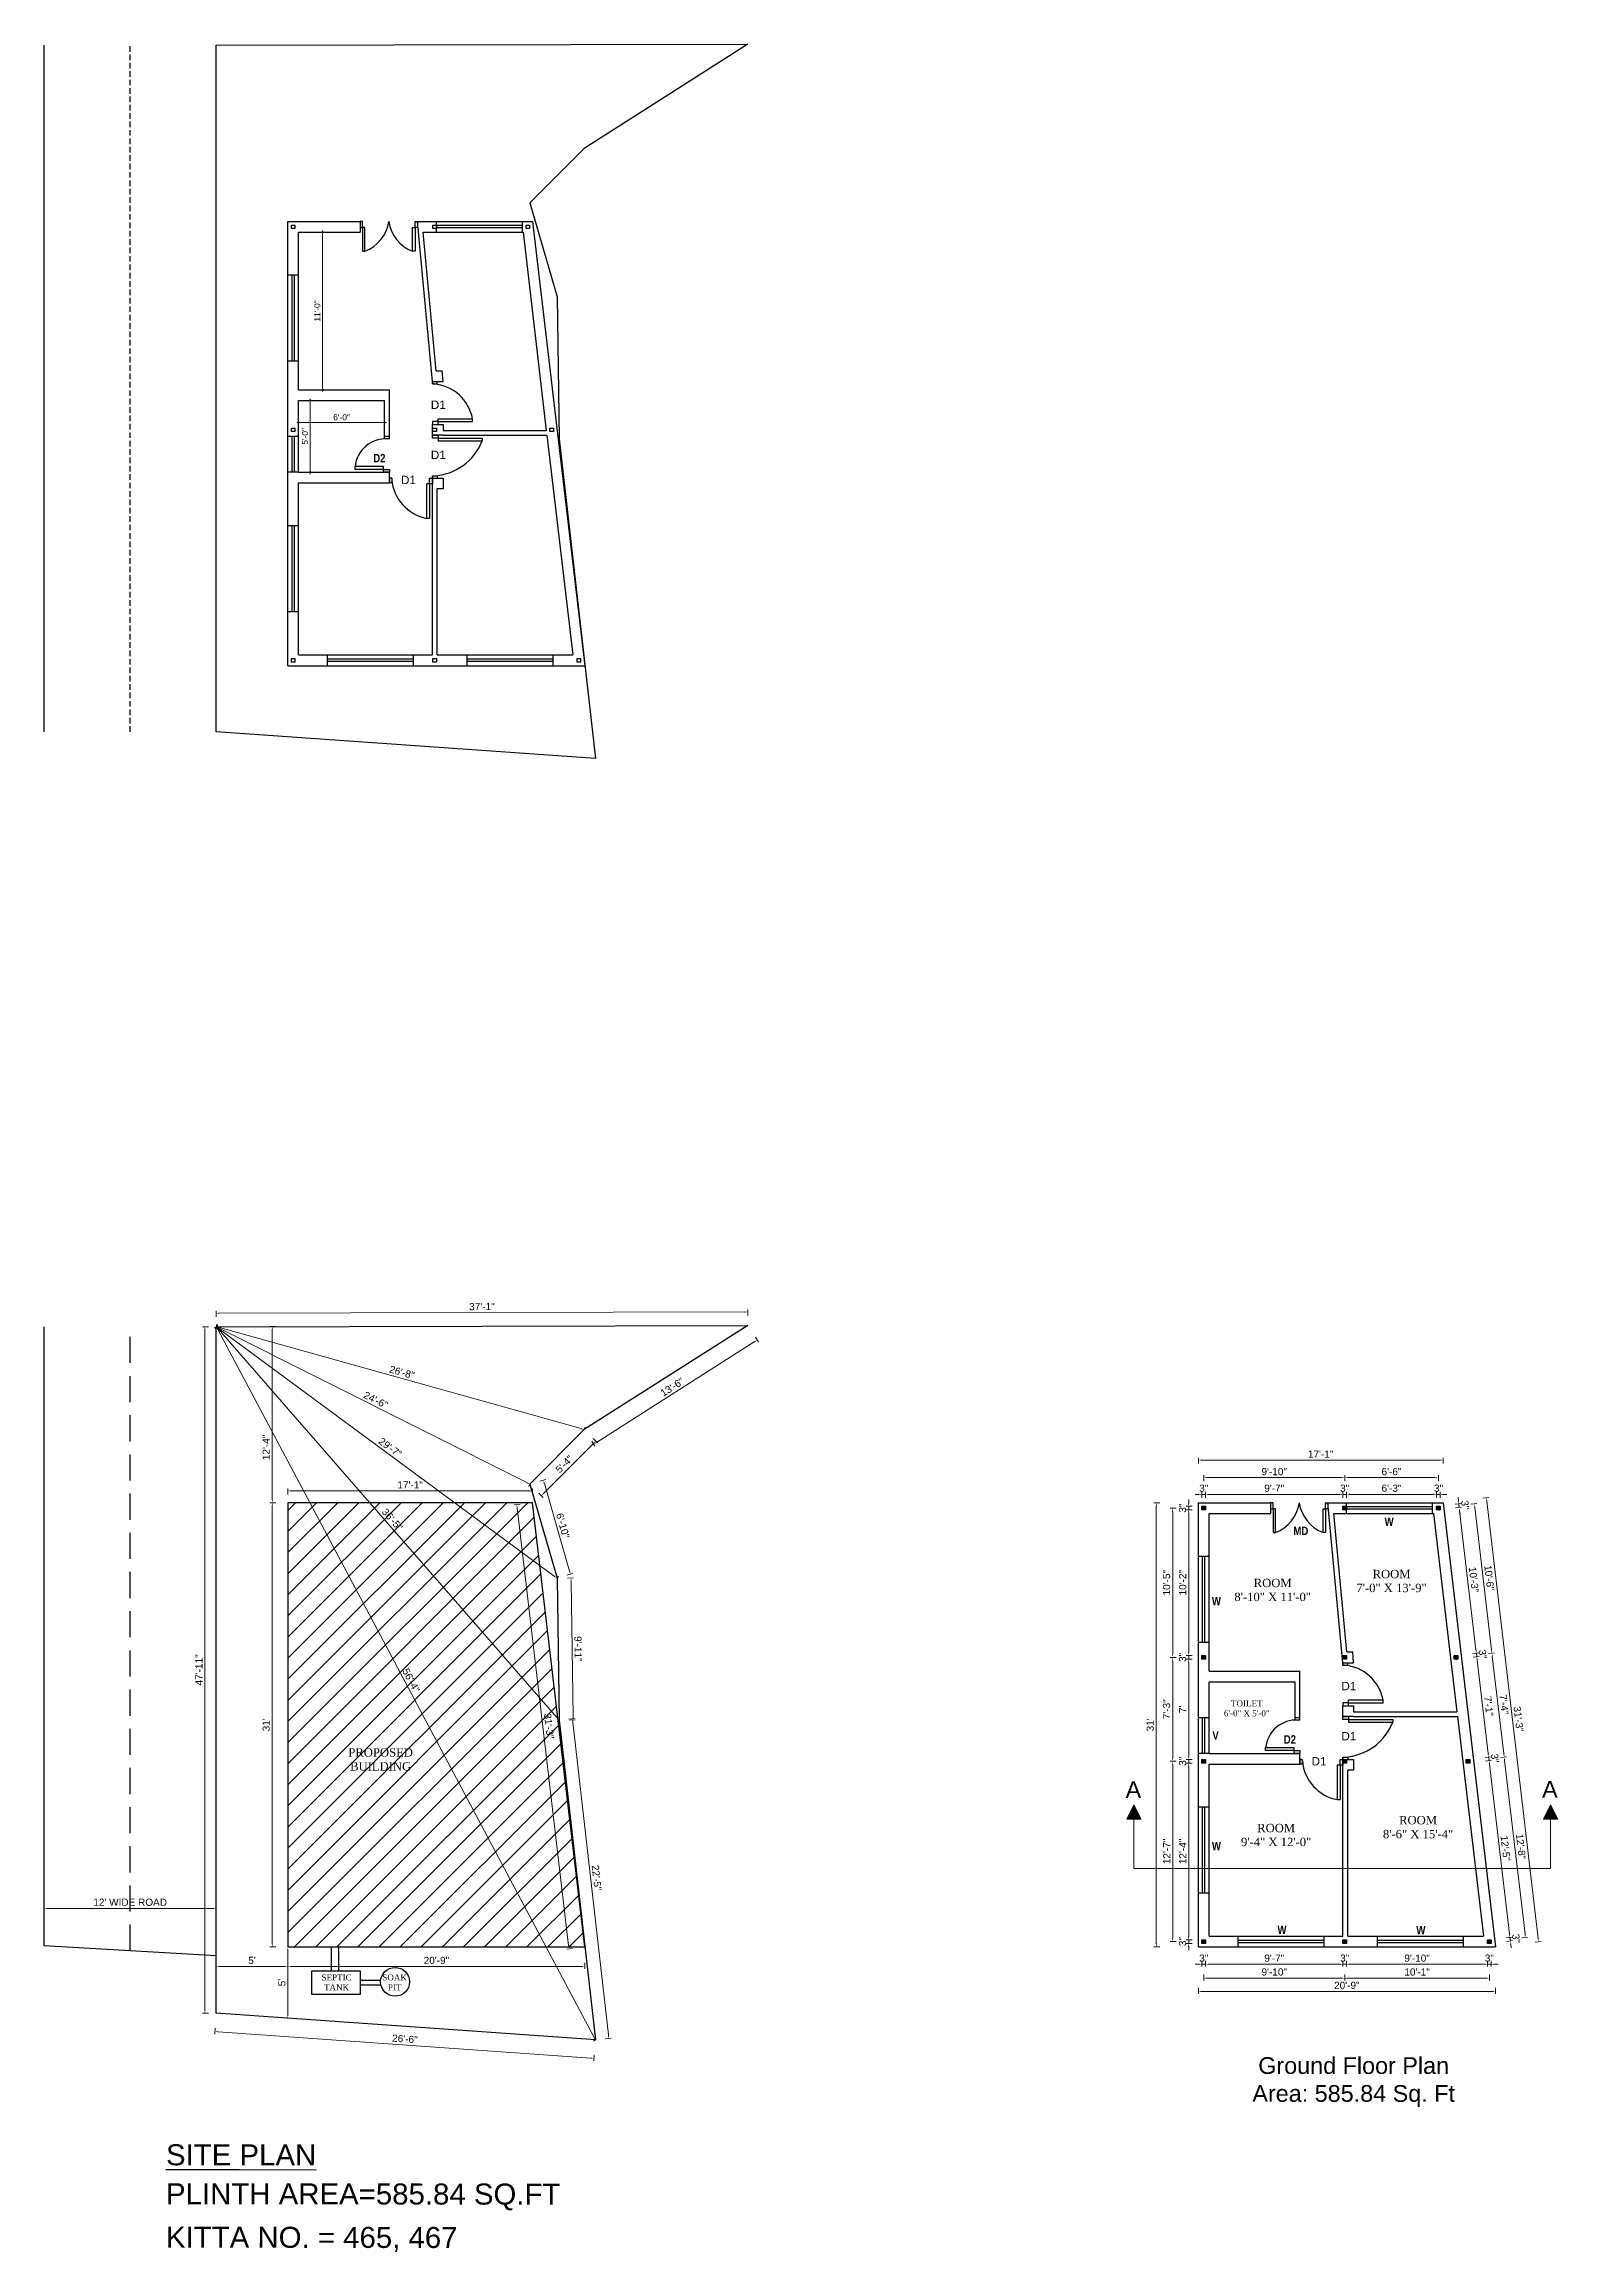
# Model space of a CAD drawing. Header units: inches. Extents: x 54699 to 80583, y -8431 to -3547.
# Drawn here: x 72962 to 74229, y -5396 to -3547 of the extents above; entities that cross this region are included whole.
import ezdxf

# ---------------------------------------------------------------- set-up
doc = ezdxf.new("R2010")
doc.units = ezdxf.units.IN
doc.header["$LTSCALE"] = 0.5
doc.header["$MEASUREMENT"] = 0
doc.header["$PDMODE"] = 66
doc.linetypes.add('HIDDEN2', pattern=[0.1875, 0.125, -0.0625])
doc.layers.add('DIMENSION', color=5, linetype='Continuous')
doc.layers.add('plan wall', color=7, linetype='Continuous')
for name, color, linetype, lineweight in [('hatch', 9, 'Continuous', 0), ('steps', 253, 'Continuous', 20), ('Toilet', 7, 'Continuous', 25), ('truss', 1, 'Continuous', 25)]:
    doc.layers.add(name, color=color, linetype=linetype, lineweight=lineweight)
doc.styles.add('Lettring Text', font='arial.ttf')
doc.styles.get("Standard").update_dxf_attribs({"font": 'arial.ttf'})
doc.dimstyles.new('Copy of Standard', dxfattribs={"dimtxt": 6, "dimasz": 2.875, "dimexe": 2, "dimexo": 4, "dimgap": 2, "dimtad": 1, "dimdec": 0, "dimrnd": 1, "dimzin": 0, "dimdsep": 46, "dimlunit": 4, "dimtxsty": 'Lettring Text', "dimcen": 0.1, "dimclrd": 7, "dimclre": 7, "dimclrt": 7, "dimazin": 0, "dimtfac": 0.645, "dimtdec": 0, "dimtmove": 1, "dimatfit": 0, "dimfxl": 3, "dimfxlon": 1, "dimtfillclr": 256, "dimtolj": 1, "dimtzin": 0, "dimlwd": -1, "dimlwe": -1, "dimarcsym": 2})
doc.dimstyles.new('S8', dxfattribs={"dimtxt": 5, "dimasz": 1, "dimexe": 6, "dimexo": 18, "dimgap": 1.9375, "dimtad": 1, "dimdec": 0, "dimzin": 3, "dimdsep": 46, "dimlunit": 4, "dimtxsty": 'Standard', "dimblk": 'dot 2', "dimcen": 12, "dimse1": 1, "dimse2": 1, "dimclrd": 1, "dimclre": 1, "dimclrt": 256, "dimadec": 0, "dimazin": 0, "dimtfac": 0.75, "dimtdec": 0, "dimtix": 1, "dimtmove": 1, "dimatfit": 3, "dimldrblk": 'DOT', "dimfxl": 1, "dimtolj": 1, "dimtzin": 0, "dimlwd": 9, "dimlwe": 9, "dimarcsym": 0})
pattern_1 = [(45, (-0.5, 0), (-0.08838834765, 0.08838834765), [])]

msp = doc.modelspace()

# ---------------------------------------------------------------- texts
at = {"color": 7, "linetype": 'ByBlock', "lineweight": 5, "char_height": 14}
for s, insert, width, attachment_point in [('A', (73880.5, -5001.5), 26.58, 3), ('A', (74229.2, -5001.2), 26.58, 3), ('{\\fArial CE|b0|i0|c238|p34;Ground Floor Plan\\PArea: \\fArial CE|b0|i0|c0|p34;585.84\\fArial CE|b0|i0|c238|p34; Sq. Ft}', (74058.4, -5253.4), 235.547, 5)]:
    msp.add_mtext(s, dxfattribs=dict(at, insert=insert, width=width, attachment_point=attachment_point))
at = {"layer": 'plan wall', "ltscale": 3, "char_height": 17.612, "attachment_point": 7, "rotation": 359.9411}
for s, insert in [('{\\LSITE PLAN}', (73064.1, -5323.4)), ('{\\fArial TUR|b0|i0|c162|p34;PLINTH AREA=}585.84{\\fArial TUR|b0|i0|c162|p34; SQ.FT}', (73064.1, -5360.6)), ('KITTA NO. {\\fArial TUR|b0|i0|c162|p34;=} 465, 467', (73064.1, -5395.4))]:
    msp.add_mtext(s, dxfattribs=dict(at, insert=insert))
at = {"layer": 'steps', "color": 7, "ltscale": 0.3, "char_height": 7}
for insert, attachment_point in [((73292.1, -3845.4), 2), ((73292.1, -3894.4), 8), ((73267.1, -3915.4), 8), ((74054.4, -4918.3), 2), ((74054.4, -4967.3), 8), ((74029.4, -4988.3), 8)]:
    msp.add_mtext_dynamic_manual_height_columns('{\\W1;D1}', width=18.621, gutter_width=40, heights=[0], dxfattribs=dict(at, insert=insert, attachment_point=attachment_point))
at = {"layer": 'steps', "color": 7, "ltscale": 0.3, "attachment_point": 2}
for s, insert, char_height, width in [('{\\fTechnic|b1|i0|c2|p2;D2}', (73242.7, -3890.1), 7, 55.268), ('{\\fTechnic|b1|i0|c2|p2;W}', (74088.1, -4780.7), 7, 55.268), ('{\\fTechnic|b1|i0|c2|p2;MD}', (74014.2, -4788.4), 7, 55.268), ('{\\fTimes New Roman|b0|i0|c0|p18;ROOM \\P7\'-0" X 13\'-9"}', (74090.1, -4824.5), 7, 72.819), ('{\\fTimes New Roman|b0|i0|c0|p18;ROOM \\P8\'-10" X 11\'-0"}', (73990.6, -4832), 7, 72.819), ('{\\fTechnic|b1|i0|c2|p2;W}', (73943.5, -4847.2), 7, 55.268), ('{\\fTimes New Roman|b0|i0|c0|p18;TOILET\\P6\'-0" X 5\'-0"}', (73968.9, -4933.8), 5, 55.268), ('{\\fTechnic|b1|i0|c2|p2;V}', (73942.8, -4959.7), 7, 55.268), ('{\\fTechnic|b1|i0|c2|p2;D2}', (74005, -4963), 7, 55.268), ('{\\fTimes New Roman|b0|i0|c0|p18;PROPOSED\\PBUILDING}', (73243.8, -4973.9), 7, 72.819), ('{\\fTimes New Roman|b0|i0|c0|p18;ROOM \\P9\'-4" X 12\'-0"}', (73993.5, -5037.2), 7, 72.819), ('{\\fTimes New Roman|b0|i0|c0|p18;ROOM \\P8\'-6" X 15\'-4"}', (74112.3, -5030.6), 7, 72.819), ('{\\fTechnic|b1|i0|c2|p2;W}', (73943.5, -5052.3), 7, 55.268), ('{\\fTechnic|b1|i0|c2|p2;W}', (73998.4, -5122.4), 7, 55.268), ('{\\fTechnic|b1|i0|c2|p2;W}', (74114.7, -5122.8), 7, 55.268), ('{\\fTimes New Roman|b0|i0|c0|p18;SEPTIC \\PTANK}', (73206.9, -5163.3), 5, 55.268), ('{\\fTimes New Roman|b0|i0|c0|p18;SOAK\\PPIT}', (73255.5, -5163.3), 5, 55.268)]:
    msp.add_mtext(s, dxfattribs=dict(at, insert=insert, char_height=char_height, width=width))

# ---------------------------------------------------------------- blocks, each defined once
blk = doc.blocks.new('_Dot')
at = {"color": 0, "linetype": 'ByBlock', "lineweight": -2}
blk.add_line((-0.5, 0), (-1, 0), dxfattribs=at)
at = {"color": 0, "linetype": 'ByBlock', "const_width": 0.5}
blk.add_lwpolyline([(-0.25, 0, 1), (0.25, 0, 1)], format="xyb", close=True, dxfattribs=at)
blk = doc.blocks.new('dot1')
at = {"layer": 'hatch'}
h = blk.add_hatch(color=256, dxfattribs=at)
edge = h.paths.add_edge_path()
edge.add_arc((0, 0), 1, 0, 360)
for p, q in [((3, 0), (-3, 0)), ((0, 3), (0, -3))]:
    blk.add_line(p, q, dxfattribs=at)
blk.add_circle((0, 0), 1, dxfattribs=at)
blk = doc.blocks.new('dot 2')
at = {"layer": 'hatch', "xscale": 0.5, "yscale": 0.5, "zscale": 0.5}
blk.add_blockref('dot1', (0, 0), dxfattribs=at)
blk = doc.blocks.new('*D1183')
at = {"layer": 'Defpoints', "color": 0, "transparency": 16777216}
for p in [(73166.1, -4758.4), (73166.1, -4768.3), (73371, -4768.3)]:
    blk.add_point(p, dxfattribs=at)
at = {"layer": 'steps', "color": 7, "transparency": 16777216}
for p, q in [((73166.1, -4761.4), (73166.1, -4756.4)), ((73368.1, -4758.4), (73169, -4758.4)), ((73371, -4761.4), (73371, -4756.4))]:
    blk.add_line(p, q, dxfattribs=at)
for points in [[(73169, -4757.9), (73169, -4758.9), (73166.1, -4758.4)], [(73368.1, -4757.9), (73368.1, -4758.9), (73371, -4758.4)]]:
    blk.add_solid(points, dxfattribs=at)
at = {"layer": 'steps', "color": 7, "transparency": 16777216, "insert": (73268.5, -4753.4), "char_height": 6, "attachment_point": 5, "style": 'Lettring Text'}
blk.add_mtext('\\A1;17\'-1"', dxfattribs=at)
blk = doc.blocks.new('*D1184')
at = {"layer": 'Defpoints', "color": 0, "transparency": 16777216}
for p in [(73166.1, -4768.3), (73153.1, -5140.3), (73166.1, -5140.3)]:
    blk.add_point(p, dxfattribs=at)
at = {"layer": 'steps', "color": 7, "transparency": 16777216}
for p, q in [((73156.1, -4768.3), (73151.1, -4768.3)), ((73153.1, -4771.2), (73153.1, -5137.4)), ((73156.1, -5140.3), (73151.1, -5140.3))]:
    blk.add_line(p, q, dxfattribs=at)
for points in [[(73152.6, -4771.2), (73153.5, -4771.2), (73153.1, -4768.3)], [(73152.6, -5137.4), (73153.5, -5137.4), (73153.1, -5140.3)]]:
    blk.add_solid(points, dxfattribs=at)
at = {"layer": 'steps', "color": 7, "transparency": 16777216, "insert": (73148, -4954.3), "char_height": 6, "attachment_point": 5, "rotation": 90, "style": 'Lettring Text'}
blk.add_mtext("\\A1;31'", dxfattribs=at)
blk = doc.blocks.new('*D1185')
at = {"layer": 'Defpoints', "color": 0, "transparency": 16777216}
for p in [(73166.1, -5140.3), (73414.8, -5140.3), (73414.8, -5156.6)]:
    blk.add_point(p, dxfattribs=at)
at = {"layer": 'steps', "color": 7, "transparency": 16777216}
for p, q in [((73166.1, -5153.6), (73166.1, -5158.6)), ((73169, -5156.6), (73411.9, -5156.6)), ((73414.8, -5153.6), (73414.8, -5158.6))]:
    blk.add_line(p, q, dxfattribs=at)
for points in [[(73169, -5156.2), (73169, -5157.1), (73166.1, -5156.6)], [(73411.9, -5156.2), (73411.9, -5157.1), (73414.8, -5156.6)]]:
    blk.add_solid(points, dxfattribs=at)
at = {"layer": 'steps', "color": 7, "transparency": 16777216, "insert": (73290.5, -5151.6), "char_height": 6, "attachment_point": 5, "style": 'Lettring Text'}
blk.add_mtext('\\A1;20\'-9"', dxfattribs=at)
blk = doc.blocks.new('*D1186')
at = {"layer": 'Defpoints', "color": 0, "transparency": 16777216}
for p in [(73371, -4768.3), (73357.7, -4769.9), (73414.8, -5140.3)]:
    blk.add_point(p, dxfattribs=at)
at = {"layer": 'steps', "color": 7, "transparency": 16777216}
for p, q in [((73360.7, -4769.5), (73355.7, -4770.1)), ((73401.2, -5139), (73358.1, -4772.7)), ((73404.5, -5141.5), (73399.6, -5142.1))]:
    blk.add_line(p, q, dxfattribs=at)
for points in [[(73358.5, -4772.7), (73357.6, -4772.8), (73357.7, -4769.9)], [(73401.7, -5139), (73400.7, -5139.1), (73401.5, -5141.9)]]:
    blk.add_solid(points, dxfattribs=at)
at = {"layer": 'steps', "color": 7, "transparency": 16777216, "insert": (73384.7, -4955.3), "char_height": 6, "attachment_point": 5, "rotation": 276.7164, "style": 'Lettring Text'}
blk.add_mtext('\\A1;31\'-3"', dxfattribs=at)
blk = doc.blocks.new('*D1187')
at = {"layer": 'Defpoints', "color": 0, "transparency": 16777216}
for p in [(73105, -5211.2), (73106.1, -5195.7), (73423.6, -5218.1)]:
    blk.add_point(p, dxfattribs=at)
at = {"layer": 'steps', "color": 7, "transparency": 16777216}
for p, q in [((73105.2, -5208.2), (73104.9, -5213.2)), ((73419.7, -5233.4), (73107.9, -5211.4)), ((73422.7, -5230.6), (73422.4, -5235.6))]:
    blk.add_line(p, q, dxfattribs=at)
for points in [[(73107.9, -5210.9), (73107.9, -5211.8), (73105, -5211.2)], [(73419.7, -5232.9), (73419.6, -5233.8), (73422.5, -5233.6)]]:
    blk.add_solid(points, dxfattribs=at)
at = {"layer": 'steps', "color": 7, "transparency": 16777216, "insert": (73264.1, -5217.3), "char_height": 6, "attachment_point": 5, "rotation": 355.9627, "style": 'Lettring Text'}
blk.add_mtext('\\A1;26\'-6"', dxfattribs=at)
blk = doc.blocks.new('*D1188')
at = {"layer": 'Defpoints', "color": 0, "transparency": 16777216}
for p in [(73096.7, -4620.9), (73106.1, -4620.9), (73106.1, -5195.7)]:
    blk.add_point(p, dxfattribs=at)
at = {"layer": 'steps', "color": 7, "transparency": 16777216}
for p, q in [((73099.7, -4620.9), (73094.7, -4620.9)), ((73096.7, -5192.9), (73096.7, -4623.7)), ((73099.7, -5195.7), (73094.7, -5195.7))]:
    blk.add_line(p, q, dxfattribs=at)
for points in [[(73096.2, -4623.7), (73097.2, -4623.7), (73096.7, -4620.9)], [(73096.2, -5192.9), (73097.2, -5192.9), (73096.7, -5195.7)]]:
    blk.add_solid(points, dxfattribs=at)
at = {"layer": 'steps', "color": 7, "transparency": 16777216, "insert": (73091.7, -4908.3), "char_height": 6, "attachment_point": 5, "rotation": 90, "style": 'Lettring Text'}
blk.add_mtext('\\A1;47\'-11"', dxfattribs=at)
blk = doc.blocks.new('*D1189')
at = {"layer": 'Defpoints', "color": 0, "transparency": 16777216}
for p in [(73106.1, -4620.9), (73551.2, -4608.6), (73551.2, -4619.9)]:
    blk.add_point(p, dxfattribs=at)
at = {"layer": 'steps', "color": 7, "transparency": 16777216}
for p, q in [((73106.1, -4612.6), (73106.1, -4607.6)), ((73109, -4609.6), (73548.3, -4608.6)), ((73551.2, -4611.6), (73551.2, -4606.6))]:
    blk.add_line(p, q, dxfattribs=at)
for points in [[(73109, -4609.1), (73109, -4610.1), (73106.1, -4609.6)], [(73548.3, -4608.2), (73548.3, -4609.1), (73551.2, -4608.6)]]:
    blk.add_solid(points, dxfattribs=at)
at = {"layer": 'steps', "color": 7, "transparency": 16777216, "insert": (73328.6, -4604.1), "char_height": 6, "attachment_point": 5, "rotation": 0.1269, "style": 'Lettring Text'}
blk.add_mtext('\\A1;37\'-1"', dxfattribs=at)
blk = doc.blocks.new('*D1190')
at = {"layer": 'Defpoints', "color": 0, "transparency": 16777216}
for p in [(73551.2, -4619.9), (73414.3, -4707.1), (73422.1, -4719.3)]:
    blk.add_point(p, dxfattribs=at)
at = {"layer": 'steps', "color": 7, "transparency": 16777216}
for p, q in [((73556.6, -4633.7), (73424.6, -4717.8)), ((73557.5, -4629.6), (73560.1, -4633.8)), ((73420.5, -4716.8), (73423.2, -4721))]:
    blk.add_line(p, q, dxfattribs=at)
for points in [[(73556.4, -4633.3), (73556.9, -4634.1), (73559.1, -4632.1)], [(73424.3, -4717.4), (73424.8, -4718.2), (73422.1, -4719.3)]]:
    blk.add_solid(points, dxfattribs=at)
at = {"layer": 'steps', "color": 7, "transparency": 16777216, "insert": (73487.9, -4671.5), "char_height": 6, "attachment_point": 5, "rotation": 32.4916, "style": 'Lettring Text'}
blk.add_mtext('\\A1;13\'-6"', dxfattribs=at)
blk = doc.blocks.new('*D1191')
at = {"layer": 'Defpoints', "color": 0, "transparency": 16777216}
for p in [(73414.3, -4707.1), (73368.8, -4752.8), (73378.5, -4762.4)]:
    blk.add_point(p, dxfattribs=at)
at = {"layer": 'steps', "color": 7, "transparency": 16777216}
for p, q in [((73421.9, -4718.7), (73380.5, -4760.3)), ((73421.8, -4714.6), (73425.4, -4718.1)), ((73376.3, -4760.3), (73379.9, -4763.8))]:
    blk.add_line(p, q, dxfattribs=at)
for points in [[(73421.6, -4718.4), (73422.3, -4719), (73424, -4716.7)], [(73380.2, -4760), (73380.8, -4760.7), (73378.5, -4762.4)]]:
    blk.add_solid(points, dxfattribs=at)
at = {"layer": 'steps', "color": 7, "transparency": 16777216, "insert": (73397.6, -4736), "char_height": 6, "attachment_point": 5, "rotation": 45.1274, "style": 'Lettring Text'}
blk.add_mtext('\\A1;5\'-4"', dxfattribs=at)
blk = doc.blocks.new('*D1192')
at = {"layer": 'Defpoints', "color": 0, "transparency": 16777216}
for p in [(73368.8, -4752.8), (73391.5, -4831.5), (73402.7, -4828.3)]:
    blk.add_point(p, dxfattribs=at)
at = {"layer": 'steps', "color": 7, "transparency": 16777216}
for p, q in [((73377.2, -4750.4), (73382, -4749)), ((73380.9, -4752.3), (73401.9, -4825.5)), ((73399.8, -4829.1), (73404.6, -4827.7))]:
    blk.add_line(p, q, dxfattribs=at)
for points in [[(73381.3, -4752.2), (73380.4, -4752.4), (73380.1, -4749.5)], [(73402.4, -4825.4), (73401.5, -4825.6), (73402.7, -4828.3)]]:
    blk.add_solid(points, dxfattribs=at)
at = {"layer": 'steps', "color": 7, "transparency": 16777216, "insert": (73396.3, -4787.5), "char_height": 6, "attachment_point": 5, "rotation": 286.0454, "style": 'Lettring Text'}
blk.add_mtext('\\A1;6\'-10"', dxfattribs=at)
blk = doc.blocks.new('*D1193')
at = {"layer": 'Defpoints', "color": 0, "transparency": 16777216}
for p in [(73391.5, -4831.5), (73393.2, -4950.4), (73405, -4950.2)]:
    blk.add_point(p, dxfattribs=at)
at = {"layer": 'steps', "color": 7, "transparency": 16777216}
for p, q in [((73400.2, -4831.4), (73405.2, -4831.3)), ((73403.2, -4834.2), (73404.9, -4947.3)), ((73402, -4950.3), (73407, -4950.2))]:
    blk.add_line(p, q, dxfattribs=at)
for points in [[(73403.7, -4834.2), (73402.8, -4834.2), (73403.2, -4831.3)], [(73405.4, -4947.3), (73404.4, -4947.4), (73405, -4950.2)]]:
    blk.add_solid(points, dxfattribs=at)
at = {"layer": 'steps', "color": 7, "transparency": 16777216, "insert": (73409.1, -4890.7), "char_height": 6, "attachment_point": 5, "rotation": 270.8525, "style": 'Lettring Text'}
blk.add_mtext('\\A1;9\'-11"', dxfattribs=at)
blk = doc.blocks.new('*D1194')
at = {"layer": 'Defpoints', "color": 0, "transparency": 16777216}
for p in [(73393.2, -4950.4), (73423.6, -5218.1), (73434.8, -5216.9)]:
    blk.add_point(p, dxfattribs=at)
at = {"layer": 'steps', "color": 7, "transparency": 16777216}
for p, q in [((73401.4, -4949.5), (73406.4, -4948.9)), ((73404.7, -4952), (73434.5, -5214)), ((73431.8, -5217.2), (73436.8, -5216.6))]:
    blk.add_line(p, q, dxfattribs=at)
for points in [[(73405.2, -4951.9), (73404.3, -4952), (73404.4, -4949.1)], [(73435, -5214), (73434, -5214.1), (73434.8, -5216.9)]]:
    blk.add_solid(points, dxfattribs=at)
at = {"layer": 'steps', "color": 7, "transparency": 16777216, "insert": (73424.6, -5082.4), "char_height": 6, "attachment_point": 5, "rotation": 276.4761, "style": 'Lettring Text'}
blk.add_mtext('\\A1;22\'-5"', dxfattribs=at)
blk = doc.blocks.new('*D1195')
at = {"layer": 'Defpoints', "color": 0, "transparency": 16777216}
for p in [(73106.1, -4620.9), (73414.3, -4707.1), (73414.3, -4707.1)]:
    blk.add_point(p, dxfattribs=at)
at = {"layer": 'steps', "color": 7, "transparency": 16777216}
for p, q in [((73106.1, -4620.9), (73106.6, -4618.9)), ((73108.9, -4621.6), (73411.6, -4706.3)), ((73414.3, -4707.1), (73414.9, -4705.1))]:
    blk.add_line(p, q, dxfattribs=at)
for points in [[(73109, -4621.2), (73108.7, -4622.1), (73106.1, -4620.9)], [(73411.7, -4705.8), (73411.4, -4706.8), (73414.3, -4707.1)]]:
    blk.add_solid(points, dxfattribs=at)
at = {"layer": 'steps', "color": 7, "transparency": 16777216, "insert": (73261.6, -4659.1), "char_height": 6, "attachment_point": 5, "rotation": 344.3733, "style": 'Lettring Text'}
blk.add_mtext('\\A1;26\'-8"', dxfattribs=at)
blk = doc.blocks.new('*D1196')
at = {"layer": 'Defpoints', "color": 0, "transparency": 16777216}
for p in [(73106.1, -4620.9), (73368.8, -4752.8), (73368.8, -4752.8)]:
    blk.add_point(p, dxfattribs=at)
at = {"layer": 'steps', "color": 7, "transparency": 16777216}
for p, q in [((73106.1, -4620.9), (73105.2, -4622.6)), ((73108.7, -4622.1), (73366.3, -4751.5)), ((73368.8, -4752.8), (73367.9, -4754.6))]:
    blk.add_line(p, q, dxfattribs=at)
for points in [[(73108.9, -4621.7), (73108.5, -4622.6), (73106.1, -4620.9)], [(73366.5, -4751.1), (73366, -4751.9), (73368.8, -4752.8)]]:
    blk.add_solid(points, dxfattribs=at)
at = {"layer": 'steps', "color": 7, "transparency": 16777216, "insert": (73239.7, -4682.3), "char_height": 6, "attachment_point": 5, "rotation": 333.3366, "style": 'Lettring Text'}
blk.add_mtext('\\A1;24\'-6"', dxfattribs=at)
blk = doc.blocks.new('*D1197')
at = {"layer": 'Defpoints', "color": 0, "transparency": 16777216}
for p in [(73106.1, -4620.9), (73391.5, -4831.5), (73391.5, -4831.5)]:
    blk.add_point(p, dxfattribs=at)
at = {"layer": 'steps', "color": 7, "transparency": 16777216}
for p, q in [((73106.1, -4620.9), (73107.3, -4619.2)), ((73108.4, -4622.6), (73389.2, -4829.8)), ((73391.5, -4831.5), (73392.7, -4829.9))]:
    blk.add_line(p, q, dxfattribs=at)
for points in [[(73108.7, -4622.2), (73108.1, -4622.9), (73106.1, -4620.9)], [(73389.4, -4829.4), (73388.9, -4830.2), (73391.5, -4831.5)]]:
    blk.add_solid(points, dxfattribs=at)
at = {"layer": 'steps', "color": 7, "transparency": 16777216, "insert": (73251.8, -4722.1), "char_height": 6, "attachment_point": 5, "rotation": 323.5657, "style": 'Lettring Text'}
blk.add_mtext('\\A1;29\'-7"', dxfattribs=at)
blk = doc.blocks.new('*D1198')
at = {"layer": 'Defpoints', "color": 0, "transparency": 16777216}
for p in [(73106.1, -4620.9), (73393.2, -4950.4), (73393.2, -4950.4)]:
    blk.add_point(p, dxfattribs=at)
at = {"layer": 'steps', "color": 7, "transparency": 16777216}
for p, q in [((73106.1, -4620.9), (73107.6, -4619.5)), ((73108, -4623), (73391.3, -4948.2)), ((73393.2, -4950.4), (73391.7, -4951.7))]:
    blk.add_line(p, q, dxfattribs=at)
for points in [[(73108.4, -4622.7), (73107.6, -4623.3), (73106.1, -4620.9)], [(73391.7, -4947.9), (73391, -4948.5), (73393.2, -4950.4)]]:
    blk.add_solid(points, dxfattribs=at)
at = {"layer": 'steps', "color": 7, "transparency": 16777216, "insert": (73253.5, -4782.3), "char_height": 6, "attachment_point": 5, "rotation": 311.0653, "style": 'Lettring Text'}
blk.add_mtext('\\A1;36\'-5"', dxfattribs=at)
blk = doc.blocks.new('*D1199')
at = {"layer": 'Defpoints', "color": 0, "transparency": 16777216}
for p in [(73106.1, -4620.9), (73106.1, -4620.9), (73423.6, -5218.1)]:
    blk.add_point(p, dxfattribs=at)
at = {"layer": 'steps', "color": 7, "transparency": 16777216}
for p, q in [((73106.1, -4620.9), (73104.3, -4621.8)), ((73422.3, -5215.6), (73107.5, -4623.4)), ((73423.6, -5218.1), (73421.9, -5219.1))]:
    blk.add_line(p, q, dxfattribs=at)
for points in [[(73107.9, -4623.2), (73107, -4623.6), (73106.1, -4620.9)], [(73422.7, -5215.4), (73421.9, -5215.8), (73423.6, -5218.1)]]:
    blk.add_solid(points, dxfattribs=at)
at = {"layer": 'steps', "color": 7, "transparency": 16777216, "insert": (73269.3, -4917.1), "char_height": 6, "attachment_point": 5, "rotation": 297.9951, "style": 'Lettring Text'}
blk.add_mtext('\\A1;56\'-4"', dxfattribs=at)
blk = doc.blocks.new('*D1200')
at = {"layer": 'Defpoints', "color": 0, "transparency": 16777216}
for p in [(72962.1, -5108), (72962.1, -5139.3), (73106.1, -5147.7)]:
    blk.add_point(p, dxfattribs=at)
at = {"layer": 'steps', "color": 7, "transparency": 16777216}
for p, q in [((72962.1, -5111), (72962.1, -5106)), ((73103.2, -5108), (72965, -5108)), ((73106.1, -5111), (73106.1, -5106))]:
    blk.add_line(p, q, dxfattribs=at)
for points in [[(72965, -5107.6), (72965, -5108.5), (72962.1, -5108)], [(73103.2, -5107.6), (73103.2, -5108.5), (73106.1, -5108)]]:
    blk.add_solid(points, dxfattribs=at)
at = {"layer": 'steps', "color": 7, "transparency": 16777216, "insert": (73034.1, -5102.9), "char_height": 6, "attachment_point": 5, "style": 'Lettring Text'}
blk.add_mtext("\\A1;12' WIDE ROAD", dxfattribs=at)
blk = doc.blocks.new('*D1201')
at = {"layer": 'Defpoints', "color": 0, "transparency": 16777216}
for p in [(73106.1, -5140.3), (73106.1, -5156.6), (73166.1, -5140.3)]:
    blk.add_point(p, dxfattribs=at)
at = {"layer": 'steps', "color": 7, "transparency": 16777216}
for p, q in [((73106.1, -5153.6), (73106.1, -5158.6)), ((73163.2, -5156.6), (73109, -5156.6)), ((73166.1, -5153.6), (73166.1, -5158.6))]:
    blk.add_line(p, q, dxfattribs=at)
for points in [[(73109, -5156.2), (73109, -5157.1), (73106.1, -5156.6)], [(73163.2, -5156.2), (73163.2, -5157.1), (73166.1, -5156.6)]]:
    blk.add_solid(points, dxfattribs=at)
at = {"layer": 'steps', "color": 7, "transparency": 16777216, "insert": (73136.1, -5151.6), "char_height": 6, "attachment_point": 5, "style": 'Lettring Text'}
blk.add_mtext("\\A1;5'", dxfattribs=at)
blk = doc.blocks.new('*D1202')
at = {"layer": 'Defpoints', "color": 0, "transparency": 16777216}
for p in [(73166.1, -5140.3), (73166.1, -5200), (73166.1, -5200)]:
    blk.add_point(p, dxfattribs=at)
at = {"layer": 'steps', "color": 7, "transparency": 16777216}
for p, q in [((73166.1, -5140.3), (73168.1, -5140.3)), ((73166.1, -5143.2), (73166.1, -5197.1)), ((73166.1, -5200), (73168.1, -5200))]:
    blk.add_line(p, q, dxfattribs=at)
for points in [[(73165.6, -5143.2), (73166.6, -5143.2), (73166.1, -5140.3)], [(73165.6, -5197.1), (73166.6, -5197.1), (73166.1, -5200)]]:
    blk.add_solid(points, dxfattribs=at)
at = {"layer": 'steps', "color": 7, "transparency": 16777216, "insert": (73161.1, -5170.1), "char_height": 6, "attachment_point": 5, "rotation": 90, "style": 'Lettring Text'}
blk.add_mtext("\\A1;5'", dxfattribs=at)
blk = doc.blocks.new('*D1203')
at = {"layer": 'Defpoints', "color": 0, "transparency": 16777216}
for p in [(73153.1, -4620.7), (73165.8, -4620.7), (73166.1, -4768.3)]:
    blk.add_point(p, dxfattribs=at)
at = {"layer": 'steps', "color": 7, "transparency": 16777216}
for p, q in [((73156.1, -4620.7), (73151.1, -4620.7)), ((73153.1, -4765.4), (73153.1, -4623.6)), ((73156.1, -4768.3), (73151.1, -4768.3))]:
    blk.add_line(p, q, dxfattribs=at)
for points in [[(73152.6, -4623.6), (73153.5, -4623.6), (73153.1, -4620.7)], [(73152.6, -4765.4), (73153.5, -4765.4), (73153.1, -4768.3)]]:
    blk.add_solid(points, dxfattribs=at)
at = {"layer": 'steps', "color": 7, "transparency": 16777216, "insert": (73148, -4722), "char_height": 6, "attachment_point": 5, "rotation": 90, "style": 'Lettring Text'}
blk.add_mtext('\\A1;12\'-4"', dxfattribs=at)
blk = doc.blocks.new('*D897')
at = {"layer": 'Defpoints', "color": 0, "ltscale": 0.5, "transparency": 16777216}
for p in [(73934.4, -4761.3), (73931.4, -4771.3), (73934.4, -4771.3)]:
    blk.add_point(p, dxfattribs=at)
at = {"layer": 'steps', "color": 7, "ltscale": 0.5, "transparency": 16777216}
for p, q in [((73928.5, -4761.3), (73925.6, -4761.3)), ((73931.4, -4764.3), (73931.4, -4759.3)), ((73931.4, -4761.3), (73934.4, -4761.3)), ((73934.4, -4764.3), (73934.4, -4759.3)), ((73937.3, -4761.3), (73940.1, -4761.3))]:
    blk.add_line(p, q, dxfattribs=at)
for points in [[(73928.5, -4760.8), (73928.5, -4761.8), (73931.4, -4761.3)], [(73937.3, -4760.8), (73937.3, -4761.8), (73934.4, -4761.3)]]:
    blk.add_solid(points, dxfattribs=at)
at = {"layer": 'steps', "color": 7, "ltscale": 0.5, "transparency": 16777216, "insert": (73932.9, -4756.2), "char_height": 6, "attachment_point": 5, "style": 'Lettring Text'}
blk.add_mtext('\\A1;3"', dxfattribs=at)
blk = doc.blocks.new('*D898')
at = {"layer": 'Defpoints', "color": 0, "transparency": 16777216}
for p in [(74049.4, -4761.3), (73934.4, -4771.3), (74049.4, -4771.3)]:
    blk.add_point(p, dxfattribs=at)
at = {"layer": 'steps', "color": 7, "transparency": 16777216}
for p, q in [((73934.4, -4764.3), (73934.4, -4759.3)), ((73937.3, -4761.3), (74046.5, -4761.3)), ((74049.4, -4764.3), (74049.4, -4759.3))]:
    blk.add_line(p, q, dxfattribs=at)
for points in [[(73937.3, -4760.8), (73937.3, -4761.8), (73934.4, -4761.3)], [(74046.5, -4760.8), (74046.5, -4761.8), (74049.4, -4761.3)]]:
    blk.add_solid(points, dxfattribs=at)
at = {"layer": 'steps', "color": 7, "transparency": 16777216, "insert": (73991.9, -4756.2), "char_height": 6, "attachment_point": 5, "style": 'Lettring Text'}
blk.add_mtext('\\A1;9\'-7"', dxfattribs=at)
blk = doc.blocks.new('*D899')
at = {"layer": 'Defpoints', "color": 0, "transparency": 16777216}
for p in [(74052.4, -4761.3), (74049.4, -4771.3), (74052.4, -4771.3)]:
    blk.add_point(p, dxfattribs=at)
at = {"layer": 'steps', "color": 7, "transparency": 16777216}
for p, q in [((74046.5, -4761.3), (74043.6, -4761.3)), ((74049.4, -4764.3), (74049.4, -4759.3)), ((74049.4, -4761.3), (74052.4, -4761.3)), ((74052.4, -4764.3), (74052.4, -4759.3)), ((74055.3, -4761.3), (74058.1, -4761.3))]:
    blk.add_line(p, q, dxfattribs=at)
for points in [[(74046.5, -4760.8), (74046.5, -4761.8), (74049.4, -4761.3)], [(74055.3, -4760.8), (74055.3, -4761.8), (74052.4, -4761.3)]]:
    blk.add_solid(points, dxfattribs=at)
at = {"layer": 'steps', "color": 7, "transparency": 16777216, "insert": (74050.9, -4756.2), "char_height": 6, "attachment_point": 5, "style": 'Lettring Text'}
blk.add_mtext('\\A1;3"', dxfattribs=at)
blk = doc.blocks.new('*D900')
at = {"layer": 'Defpoints', "color": 0, "transparency": 16777216}
for p in [(74127.8, -4761.3), (74052.4, -4771.3), (74127.8, -4771.3)]:
    blk.add_point(p, dxfattribs=at)
at = {"layer": 'steps', "color": 7, "transparency": 16777216}
for p, q in [((74052.4, -4764.3), (74052.4, -4759.3)), ((74055.3, -4761.3), (74124.9, -4761.3)), ((74127.8, -4764.3), (74127.8, -4759.3))]:
    blk.add_line(p, q, dxfattribs=at)
for points in [[(74055.3, -4760.8), (74055.3, -4761.8), (74052.4, -4761.3)], [(74124.9, -4760.8), (74124.9, -4761.8), (74127.8, -4761.3)]]:
    blk.add_solid(points, dxfattribs=at)
at = {"layer": 'steps', "color": 7, "transparency": 16777216, "insert": (74090.1, -4756.2), "char_height": 6, "attachment_point": 5, "style": 'Lettring Text'}
blk.add_mtext('\\A1;6\'-3"', dxfattribs=at)
blk = doc.blocks.new('*D901')
at = {"layer": 'Defpoints', "color": 0, "transparency": 16777216}
for p in [(74130.8, -4761.3), (74127.8, -4771.3), (74130.8, -4771.3)]:
    blk.add_point(p, dxfattribs=at)
at = {"layer": 'steps', "color": 7, "transparency": 16777216}
for p, q in [((74124.9, -4761.3), (74122, -4761.3)), ((74127.8, -4764.3), (74127.8, -4759.3)), ((74127.8, -4761.3), (74130.8, -4761.3)), ((74130.8, -4764.3), (74130.8, -4759.3)), ((74133.6, -4761.3), (74136.5, -4761.3))]:
    blk.add_line(p, q, dxfattribs=at)
for points in [[(74124.9, -4760.8), (74124.9, -4761.8), (74127.8, -4761.3)], [(74133.6, -4760.8), (74133.6, -4761.8), (74130.8, -4761.3)]]:
    blk.add_solid(points, dxfattribs=at)
at = {"layer": 'steps', "color": 7, "transparency": 16777216, "insert": (74129.5, -4756.2), "char_height": 6, "attachment_point": 5, "style": 'Lettring Text'}
blk.add_mtext('\\A1;3"', dxfattribs=at)
blk = doc.blocks.new('*D902')
at = {"layer": 'Defpoints', "color": 0, "transparency": 16777216}
for p in [(74050.9, -4747.3), (73932.9, -4772.8), (74050.9, -4772.8)]:
    blk.add_point(p, dxfattribs=at)
at = {"layer": 'steps', "color": 7, "transparency": 16777216}
for p, q in [((73932.9, -4750.3), (73932.9, -4745.3)), ((73935.8, -4747.3), (74048, -4747.3)), ((74050.9, -4750.3), (74050.9, -4745.3))]:
    blk.add_line(p, q, dxfattribs=at)
for points in [[(73935.8, -4746.9), (73935.8, -4747.8), (73932.9, -4747.3)], [(74048, -4746.9), (74048, -4747.8), (74050.9, -4747.3)]]:
    blk.add_solid(points, dxfattribs=at)
at = {"layer": 'steps', "color": 7, "transparency": 16777216, "insert": (73991.9, -4742.3), "char_height": 6, "attachment_point": 5, "style": 'Lettring Text'}
blk.add_mtext('\\A1;9\'-10"', dxfattribs=at)
blk = doc.blocks.new('*D903')
at = {"layer": 'Defpoints', "color": 0, "transparency": 16777216}
for p in [(74129.3, -4747.3), (74050.9, -4772.8), (74129.3, -4772.8)]:
    blk.add_point(p, dxfattribs=at)
at = {"layer": 'steps', "color": 7, "transparency": 16777216}
for p, q in [((74050.9, -4750.3), (74050.9, -4745.3)), ((74053.8, -4747.3), (74126.4, -4747.3)), ((74129.3, -4750.3), (74129.3, -4745.3))]:
    blk.add_line(p, q, dxfattribs=at)
for points in [[(74053.8, -4746.9), (74053.8, -4747.8), (74050.9, -4747.3)], [(74126.4, -4746.9), (74126.4, -4747.8), (74129.3, -4747.3)]]:
    blk.add_solid(points, dxfattribs=at)
at = {"layer": 'steps', "color": 7, "transparency": 16777216, "insert": (74090.1, -4742.3), "char_height": 6, "attachment_point": 5, "style": 'Lettring Text'}
blk.add_mtext('\\A1;6\'-6"', dxfattribs=at)
blk = doc.blocks.new('*D904')
at = {"layer": 'Defpoints', "color": 0, "transparency": 16777216}
for p in [(74133.3, -4732.6), (73928.4, -4768.3), (74133.3, -4768.3)]:
    blk.add_point(p, dxfattribs=at)
at = {"layer": 'steps', "color": 7, "transparency": 16777216}
for p, q in [((73928.4, -4735.6), (73928.4, -4730.6)), ((74133.3, -4735.6), (74133.3, -4730.6)), ((73931.3, -4732.6), (74130.4, -4732.6))]:
    blk.add_line(p, q, dxfattribs=at)
for points in [[(73931.3, -4732.1), (73931.3, -4733.1), (73928.4, -4732.6)], [(74130.4, -4732.1), (74130.4, -4733.1), (74133.3, -4732.6)]]:
    blk.add_solid(points, dxfattribs=at)
at = {"layer": 'steps', "color": 7, "transparency": 16777216, "insert": (74030.8, -4727.6), "char_height": 6, "attachment_point": 5, "style": 'Lettring Text'}
blk.add_mtext('\\A1;17\'-1"', dxfattribs=at)
blk = doc.blocks.new('*D905')
at = {"layer": 'Defpoints', "color": 0, "transparency": 16777216}
for p in [(73931.4, -5137.3), (73934.4, -5137.3), (73934.4, -5154.8)]:
    blk.add_point(p, dxfattribs=at)
at = {"layer": 'steps', "color": 7, "transparency": 16777216}
for p, q in [((73928.5, -5154.8), (73925.6, -5154.8)), ((73931.4, -5151.8), (73931.4, -5156.8)), ((73931.4, -5154.8), (73934.4, -5154.8)), ((73934.4, -5151.8), (73934.4, -5156.8)), ((73937.3, -5154.8), (73940.1, -5154.8))]:
    blk.add_line(p, q, dxfattribs=at)
for points in [[(73928.5, -5154.3), (73928.5, -5155.2), (73931.4, -5154.8)], [(73937.3, -5154.3), (73937.3, -5155.2), (73934.4, -5154.8)]]:
    blk.add_solid(points, dxfattribs=at)
at = {"layer": 'steps', "color": 7, "transparency": 16777216, "insert": (73932.9, -5149.7), "char_height": 6, "attachment_point": 5, "style": 'Lettring Text'}
blk.add_mtext('\\A1;3"', dxfattribs=at)
blk = doc.blocks.new('*D906')
at = {"layer": 'Defpoints', "color": 0, "transparency": 16777216}
for p in [(73934.4, -5137.3), (74049.4, -5137.3), (74049.4, -5154.8)]:
    blk.add_point(p, dxfattribs=at)
at = {"layer": 'steps', "color": 7, "transparency": 16777216}
for p, q in [((73934.4, -5151.8), (73934.4, -5156.8)), ((73937.3, -5154.8), (74046.5, -5154.8)), ((74049.4, -5151.8), (74049.4, -5156.8))]:
    blk.add_line(p, q, dxfattribs=at)
for points in [[(73937.3, -5154.3), (73937.3, -5155.2), (73934.4, -5154.8)], [(74046.5, -5154.3), (74046.5, -5155.2), (74049.4, -5154.8)]]:
    blk.add_solid(points, dxfattribs=at)
at = {"layer": 'steps', "color": 7, "transparency": 16777216, "insert": (73991.9, -5149.7), "char_height": 6, "attachment_point": 5, "style": 'Lettring Text'}
blk.add_mtext('\\A1;9\'-7"', dxfattribs=at)
blk = doc.blocks.new('*D907')
at = {"layer": 'Defpoints', "color": 0, "transparency": 16777216}
for p in [(74049.4, -5137.3), (74052.4, -5137.3), (74052.4, -5154.8)]:
    blk.add_point(p, dxfattribs=at)
at = {"layer": 'steps', "color": 7, "transparency": 16777216}
for p, q in [((74046.5, -5154.8), (74043.6, -5154.8)), ((74049.4, -5151.8), (74049.4, -5156.8)), ((74049.4, -5154.8), (74052.4, -5154.8)), ((74052.4, -5151.8), (74052.4, -5156.8)), ((74055.3, -5154.8), (74058.1, -5154.8))]:
    blk.add_line(p, q, dxfattribs=at)
for points in [[(74046.5, -5154.3), (74046.5, -5155.2), (74049.4, -5154.8)], [(74055.3, -5154.3), (74055.3, -5155.2), (74052.4, -5154.8)]]:
    blk.add_solid(points, dxfattribs=at)
at = {"layer": 'steps', "color": 7, "transparency": 16777216, "insert": (74050.9, -5149.7), "char_height": 6, "attachment_point": 5, "style": 'Lettring Text'}
blk.add_mtext('\\A1;3"', dxfattribs=at)
blk = doc.blocks.new('*D908')
at = {"layer": 'Defpoints', "color": 0, "transparency": 16777216}
for p in [(74052.4, -5137.3), (74170.5, -5137.3), (74170.5, -5154.8)]:
    blk.add_point(p, dxfattribs=at)
at = {"layer": 'steps', "color": 7, "transparency": 16777216}
for p, q in [((74052.4, -5151.8), (74052.4, -5156.8)), ((74055.3, -5154.8), (74167.6, -5154.8)), ((74170.5, -5151.8), (74170.5, -5156.8))]:
    blk.add_line(p, q, dxfattribs=at)
for points in [[(74055.3, -5154.3), (74055.3, -5155.2), (74052.4, -5154.8)], [(74167.6, -5154.3), (74167.6, -5155.2), (74170.5, -5154.8)]]:
    blk.add_solid(points, dxfattribs=at)
at = {"layer": 'steps', "color": 7, "transparency": 16777216, "insert": (74111.5, -5149.7), "char_height": 6, "attachment_point": 5, "style": 'Lettring Text'}
blk.add_mtext('\\A1;9\'-10"', dxfattribs=at)
blk = doc.blocks.new('*D909')
at = {"layer": 'Defpoints', "color": 0, "transparency": 16777216}
for p in [(74170.5, -5137.3), (74173.5, -5137.3), (74173.5, -5154.8)]:
    blk.add_point(p, dxfattribs=at)
at = {"layer": 'steps', "color": 7, "transparency": 16777216}
for p, q in [((74167.6, -5154.8), (74164.8, -5154.8)), ((74170.5, -5151.8), (74170.5, -5156.8)), ((74170.5, -5154.8), (74173.5, -5154.8)), ((74173.5, -5151.8), (74173.5, -5156.8)), ((74176.4, -5154.8), (74179.3, -5154.8))]:
    blk.add_line(p, q, dxfattribs=at)
for points in [[(74167.6, -5154.3), (74167.6, -5155.2), (74170.5, -5154.8)], [(74176.4, -5154.3), (74176.4, -5155.2), (74173.5, -5154.8)]]:
    blk.add_solid(points, dxfattribs=at)
at = {"layer": 'steps', "color": 7, "transparency": 16777216, "insert": (74172, -5149.7), "char_height": 6, "attachment_point": 5, "style": 'Lettring Text'}
blk.add_mtext('\\A1;3"', dxfattribs=at)
blk = doc.blocks.new('*D910')
at = {"layer": 'Defpoints', "color": 0, "transparency": 16777216}
for p in [(73932.9, -5135.8), (74050.9, -5135.8), (74050.9, -5166.4)]:
    blk.add_point(p, dxfattribs=at)
at = {"layer": 'steps', "color": 7, "transparency": 16777216}
for p, q in [((73932.9, -5163.4), (73932.9, -5168.4)), ((73935.8, -5166.4), (74048, -5166.4)), ((74050.9, -5163.4), (74050.9, -5168.4))]:
    blk.add_line(p, q, dxfattribs=at)
for points in [[(73935.8, -5165.9), (73935.8, -5166.9), (73932.9, -5166.4)], [(74048, -5165.9), (74048, -5166.9), (74050.9, -5166.4)]]:
    blk.add_solid(points, dxfattribs=at)
at = {"layer": 'steps', "color": 7, "transparency": 16777216, "insert": (73991.9, -5161.3), "char_height": 6, "attachment_point": 5, "style": 'Lettring Text'}
blk.add_mtext('\\A1;9\'-10"', dxfattribs=at)
blk = doc.blocks.new('*D911')
at = {"layer": 'Defpoints', "color": 0, "transparency": 16777216}
for p in [(74050.9, -5135.8), (74172, -5135.8), (74172, -5166.4)]:
    blk.add_point(p, dxfattribs=at)
at = {"layer": 'steps', "color": 7, "transparency": 16777216}
for p, q in [((74050.9, -5163.4), (74050.9, -5168.4)), ((74053.8, -5166.4), (74169.1, -5166.4)), ((74172, -5163.4), (74172, -5168.4))]:
    blk.add_line(p, q, dxfattribs=at)
for points in [[(74053.8, -5165.9), (74053.8, -5166.9), (74050.9, -5166.4)], [(74169.1, -5165.9), (74169.1, -5166.9), (74172, -5166.4)]]:
    blk.add_solid(points, dxfattribs=at)
at = {"layer": 'steps', "color": 7, "transparency": 16777216, "insert": (74111.5, -5161.3), "char_height": 6, "attachment_point": 5, "style": 'Lettring Text'}
blk.add_mtext('\\A1;10\'-1"', dxfattribs=at)
blk = doc.blocks.new('*D912')
at = {"layer": 'Defpoints', "color": 0, "transparency": 16777216}
for p in [(73928.4, -5140.3), (74177.1, -5140.3), (74177.1, -5177.6)]:
    blk.add_point(p, dxfattribs=at)
at = {"layer": 'steps', "color": 7, "transparency": 16777216}
for p, q in [((73928.4, -5174.6), (73928.4, -5179.6)), ((74177.1, -5174.6), (74177.1, -5179.6)), ((73931.3, -5177.6), (74174.2, -5177.6))]:
    blk.add_line(p, q, dxfattribs=at)
for points in [[(73931.3, -5177.1), (73931.3, -5178.1), (73928.4, -5177.6)], [(74174.2, -5177.1), (74174.2, -5178.1), (74177.1, -5177.6)]]:
    blk.add_solid(points, dxfattribs=at)
at = {"layer": 'steps', "color": 7, "transparency": 16777216, "insert": (74052.7, -5172.5), "char_height": 6, "attachment_point": 5, "style": 'Lettring Text'}
blk.add_mtext('\\A1;20\'-9"', dxfattribs=at)
blk = doc.blocks.new('*D913')
at = {"layer": 'Defpoints', "color": 0, "transparency": 16777216}
for p in [(73920.3, -5137.3), (73931.4, -5134.3), (73931.4, -5137.3)]:
    blk.add_point(p, dxfattribs=at)
at = {"layer": 'steps', "color": 7, "transparency": 16777216}
for p, q in [((73923.3, -5134.3), (73918.3, -5134.3)), ((73923.3, -5137.3), (73918.3, -5137.3)), ((73920.3, -5131.4), (73920.3, -5128.6)), ((73920.3, -5134.3), (73920.3, -5137.3)), ((73920.3, -5140.2), (73920.3, -5143.1))]:
    blk.add_line(p, q, dxfattribs=at)
for points in [[(73919.8, -5131.4), (73920.8, -5131.4), (73920.3, -5134.3)], [(73919.8, -5140.2), (73920.8, -5140.2), (73920.3, -5137.3)]]:
    blk.add_solid(points, dxfattribs=at)
at = {"layer": 'steps', "color": 7, "transparency": 16777216, "insert": (73915.2, -5135.8), "char_height": 6, "attachment_point": 5, "rotation": 90, "style": 'Lettring Text'}
blk.add_mtext('\\A1;3"', dxfattribs=at)
blk = doc.blocks.new('*D914')
at = {"layer": 'Defpoints', "color": 0, "transparency": 16777216}
for p in [(73920.3, -4986.3), (73931.4, -4986.3), (73931.4, -5134.3)]:
    blk.add_point(p, dxfattribs=at)
at = {"layer": 'steps', "color": 7, "transparency": 16777216}
for p, q in [((73923.3, -4986.3), (73918.3, -4986.3)), ((73920.3, -5131.4), (73920.3, -4989.2)), ((73923.3, -5134.3), (73918.3, -5134.3))]:
    blk.add_line(p, q, dxfattribs=at)
for points in [[(73919.8, -4989.2), (73920.8, -4989.2), (73920.3, -4986.3)], [(73919.8, -5131.4), (73920.8, -5131.4), (73920.3, -5134.3)]]:
    blk.add_solid(points, dxfattribs=at)
at = {"layer": 'steps', "color": 7, "transparency": 16777216, "insert": (73915.3, -5060.3), "char_height": 6, "attachment_point": 5, "rotation": 90, "style": 'Lettring Text'}
blk.add_mtext('\\A1;12\'-4"', dxfattribs=at)
blk = doc.blocks.new('*D915')
at = {"layer": 'Defpoints', "color": 0, "transparency": 16777216}
for p in [(73920.3, -4983.3), (73931.4, -4983.3), (73931.4, -4986.3)]:
    blk.add_point(p, dxfattribs=at)
at = {"layer": 'steps', "color": 7, "transparency": 16777216}
for p, q in [((73923.3, -4983.3), (73918.3, -4983.3)), ((73923.3, -4986.3), (73918.3, -4986.3)), ((73920.3, -4980.4), (73920.3, -4977.6)), ((73920.3, -4986.3), (73920.3, -4983.3)), ((73920.3, -4989.2), (73920.3, -4992.1))]:
    blk.add_line(p, q, dxfattribs=at)
for points in [[(73919.8, -4980.4), (73920.8, -4980.4), (73920.3, -4983.3)], [(73919.8, -4989.2), (73920.8, -4989.2), (73920.3, -4986.3)]]:
    blk.add_solid(points, dxfattribs=at)
at = {"layer": 'steps', "color": 7, "transparency": 16777216, "insert": (73915.2, -4984.8), "char_height": 6, "attachment_point": 5, "rotation": 90, "style": 'Lettring Text'}
blk.add_mtext('\\A1;3"', dxfattribs=at)
blk = doc.blocks.new('*D916')
at = {"layer": 'Defpoints', "color": 0, "transparency": 16777216}
for p in [(73920.3, -4899.3), (73931.4, -4899.3), (73931.4, -4983.3)]:
    blk.add_point(p, dxfattribs=at)
at = {"layer": 'steps', "color": 7, "transparency": 16777216}
for p, q in [((73923.3, -4899.3), (73918.3, -4899.3)), ((73920.3, -4980.4), (73920.3, -4902.2)), ((73923.3, -4983.3), (73918.3, -4983.3))]:
    blk.add_line(p, q, dxfattribs=at)
for points in [[(73919.8, -4902.2), (73920.8, -4902.2), (73920.3, -4899.3)], [(73919.8, -4980.4), (73920.8, -4980.4), (73920.3, -4983.3)]]:
    blk.add_solid(points, dxfattribs=at)
at = {"layer": 'steps', "color": 7, "transparency": 16777216, "insert": (73915.3, -4941.3), "char_height": 6, "attachment_point": 5, "rotation": 90, "style": 'Lettring Text'}
blk.add_mtext("\\A1;7'", dxfattribs=at)
blk = doc.blocks.new('*D917')
at = {"layer": 'Defpoints', "color": 0, "transparency": 16777216}
for p in [(73920.3, -4896.3), (73931.4, -4896.3), (73931.4, -4899.3)]:
    blk.add_point(p, dxfattribs=at)
at = {"layer": 'steps', "color": 7, "transparency": 16777216}
for p, q in [((73923.3, -4896.3), (73918.3, -4896.3)), ((73920.3, -4893.4), (73920.3, -4890.6)), ((73920.3, -4899.3), (73920.3, -4896.3)), ((73923.3, -4899.3), (73918.3, -4899.3)), ((73920.3, -4902.2), (73920.3, -4905.1))]:
    blk.add_line(p, q, dxfattribs=at)
for points in [[(73919.8, -4893.4), (73920.8, -4893.4), (73920.3, -4896.3)], [(73919.8, -4902.2), (73920.8, -4902.2), (73920.3, -4899.3)]]:
    blk.add_solid(points, dxfattribs=at)
at = {"layer": 'steps', "color": 7, "transparency": 16777216, "insert": (73915.2, -4897.8), "char_height": 6, "attachment_point": 5, "rotation": 90, "style": 'Lettring Text'}
blk.add_mtext('\\A1;3"', dxfattribs=at)
blk = doc.blocks.new('*D918')
at = {"layer": 'Defpoints', "color": 0, "transparency": 16777216}
for p in [(73920.3, -4774.3), (73931.4, -4774.3), (73931.4, -4896.3)]:
    blk.add_point(p, dxfattribs=at)
at = {"layer": 'steps', "color": 7, "transparency": 16777216}
for p, q in [((73923.3, -4774.3), (73918.3, -4774.3)), ((73920.3, -4893.4), (73920.3, -4777.2)), ((73923.3, -4896.3), (73918.3, -4896.3))]:
    blk.add_line(p, q, dxfattribs=at)
for points in [[(73919.8, -4777.2), (73920.8, -4777.2), (73920.3, -4774.3)], [(73919.8, -4893.4), (73920.8, -4893.4), (73920.3, -4896.3)]]:
    blk.add_solid(points, dxfattribs=at)
at = {"layer": 'steps', "color": 7, "transparency": 16777216, "insert": (73915.3, -4835.3), "char_height": 6, "attachment_point": 5, "rotation": 90, "style": 'Lettring Text'}
blk.add_mtext('\\A1;10\'-2"', dxfattribs=at)
blk = doc.blocks.new('*D919')
at = {"layer": 'Defpoints', "color": 0, "transparency": 16777216}
for p in [(73920.3, -4771.3), (73931.4, -4771.3), (73931.4, -4774.3)]:
    blk.add_point(p, dxfattribs=at)
at = {"layer": 'steps', "color": 7, "transparency": 16777216}
for p, q in [((73920.3, -4768.4), (73920.3, -4765.6)), ((73923.3, -4771.3), (73918.3, -4771.3)), ((73923.3, -4774.3), (73918.3, -4774.3)), ((73920.3, -4774.3), (73920.3, -4771.3)), ((73920.3, -4777.2), (73920.3, -4780.1))]:
    blk.add_line(p, q, dxfattribs=at)
for points in [[(73919.8, -4768.4), (73920.8, -4768.4), (73920.3, -4771.3)], [(73919.8, -4777.2), (73920.8, -4777.2), (73920.3, -4774.3)]]:
    blk.add_solid(points, dxfattribs=at)
at = {"layer": 'steps', "color": 7, "transparency": 16777216, "insert": (73915.2, -4772.8), "char_height": 6, "attachment_point": 5, "rotation": 90, "style": 'Lettring Text'}
blk.add_mtext('\\A1;3"', dxfattribs=at)
blk = doc.blocks.new('*D920')
at = {"layer": 'Defpoints', "color": 0, "transparency": 16777216}
for p in [(73906.9, -4984.8), (73932.9, -4984.8), (73932.9, -5135.8)]:
    blk.add_point(p, dxfattribs=at)
at = {"layer": 'steps', "color": 7, "transparency": 16777216}
for p, q in [((73909.9, -4984.8), (73904.9, -4984.8)), ((73906.9, -5132.9), (73906.9, -4987.7)), ((73909.9, -5135.8), (73904.9, -5135.8))]:
    blk.add_line(p, q, dxfattribs=at)
for points in [[(73906.4, -4987.7), (73907.3, -4987.7), (73906.9, -4984.8)], [(73906.4, -5132.9), (73907.3, -5132.9), (73906.9, -5135.8)]]:
    blk.add_solid(points, dxfattribs=at)
at = {"layer": 'steps', "color": 7, "transparency": 16777216, "insert": (73901.9, -5060.3), "char_height": 6, "attachment_point": 5, "rotation": 90, "style": 'Lettring Text'}
blk.add_mtext('\\A1;12\'-7"', dxfattribs=at)
blk = doc.blocks.new('*D921')
at = {"layer": 'Defpoints', "color": 0, "transparency": 16777216}
for p in [(73906.9, -4897.8), (73932.9, -4897.8), (73932.9, -4984.8)]:
    blk.add_point(p, dxfattribs=at)
at = {"layer": 'steps', "color": 7, "transparency": 16777216}
for p, q in [((73909.9, -4897.8), (73904.9, -4897.8)), ((73906.9, -4981.9), (73906.9, -4900.7)), ((73909.9, -4984.8), (73904.9, -4984.8))]:
    blk.add_line(p, q, dxfattribs=at)
for points in [[(73906.4, -4900.7), (73907.3, -4900.7), (73906.9, -4897.8)], [(73906.4, -4981.9), (73907.3, -4981.9), (73906.9, -4984.8)]]:
    blk.add_solid(points, dxfattribs=at)
at = {"layer": 'steps', "color": 7, "transparency": 16777216, "insert": (73901.8, -4941.3), "char_height": 6, "attachment_point": 5, "rotation": 90, "style": 'Lettring Text'}
blk.add_mtext('\\A1;7\'-3"', dxfattribs=at)
blk = doc.blocks.new('*D922')
at = {"layer": 'Defpoints', "color": 0, "transparency": 16777216}
for p in [(73906.9, -4772.8), (73932.9, -4772.8), (73932.9, -4897.8)]:
    blk.add_point(p, dxfattribs=at)
at = {"layer": 'steps', "color": 7, "transparency": 16777216}
for p, q in [((73909.9, -4772.8), (73904.9, -4772.8)), ((73906.9, -4894.9), (73906.9, -4775.7)), ((73909.9, -4897.8), (73904.9, -4897.8))]:
    blk.add_line(p, q, dxfattribs=at)
for points in [[(73906.4, -4775.7), (73907.3, -4775.7), (73906.9, -4772.8)], [(73906.4, -4894.9), (73907.3, -4894.9), (73906.9, -4897.8)]]:
    blk.add_solid(points, dxfattribs=at)
at = {"layer": 'steps', "color": 7, "transparency": 16777216, "insert": (73901.8, -4835.3), "char_height": 6, "attachment_point": 5, "rotation": 90, "style": 'Lettring Text'}
blk.add_mtext('\\A1;10\'-5"', dxfattribs=at)
blk = doc.blocks.new('*D923')
at = {"layer": 'Defpoints', "color": 0, "transparency": 16777216}
for p in [(73893.2, -4768.3), (73928.4, -4768.3), (73928.4, -5140.3)]:
    blk.add_point(p, dxfattribs=at)
at = {"layer": 'steps', "color": 7, "transparency": 16777216}
for p, q in [((73896.2, -4768.3), (73891.2, -4768.3)), ((73893.2, -5137.4), (73893.2, -4771.2)), ((73896.2, -5140.3), (73891.2, -5140.3))]:
    blk.add_line(p, q, dxfattribs=at)
for points in [[(73892.7, -4771.2), (73893.7, -4771.2), (73893.2, -4768.3)], [(73892.7, -5137.4), (73893.7, -5137.4), (73893.2, -5140.3)]]:
    blk.add_solid(points, dxfattribs=at)
at = {"layer": 'steps', "color": 7, "transparency": 16777216, "insert": (73888.1, -4954.3), "char_height": 6, "attachment_point": 5, "rotation": 90, "style": 'Lettring Text'}
blk.add_mtext("\\A1;31'", dxfattribs=at)
blk = doc.blocks.new('*D924')
at = {"layer": 'Defpoints', "color": 0, "transparency": 16777216}
for p in [(74154.2, -4984.8), (74184.5, -4981.3), (74172, -5135.8)]:
    blk.add_point(p, dxfattribs=at)
at = {"layer": 'steps', "color": 7, "transparency": 16777216}
for p, q in [((74181.5, -4981.6), (74186.4, -4981)), ((74201.9, -5129.4), (74184.8, -4984.1)), ((74199.3, -5132.6), (74204.2, -5132))]:
    blk.add_line(p, q, dxfattribs=at)
for points in [[(74185.3, -4984.1), (74184.3, -4984.2), (74184.5, -4981.3)], [(74202.4, -5129.3), (74201.4, -5129.5), (74202.2, -5132.3)]]:
    blk.add_solid(points, dxfattribs=at)
at = {"layer": 'steps', "color": 7, "transparency": 16777216, "insert": (74198.4, -5056.2), "char_height": 6, "attachment_point": 5, "rotation": 276.7164, "style": 'Lettring Text'}
blk.add_mtext('\\A1;12\'-8"', dxfattribs=at)
blk = doc.blocks.new('*D925')
at = {"layer": 'Defpoints', "color": 0, "transparency": 16777216}
for p in [(74129.1, -4771.3), (74129.4, -4774.3), (74146.8, -4772.3)]:
    blk.add_point(p, dxfattribs=at)
at = {"layer": 'steps', "color": 7, "transparency": 16777216}
for p, q in [((74143.5, -4769.6), (74148.4, -4769)), ((74146.1, -4766.4), (74145.8, -4763.6)), ((74146.5, -4769.3), (74146.8, -4772.3)), ((74143.8, -4772.6), (74148.8, -4772)), ((74147.1, -4775.1), (74147.5, -4778))]:
    blk.add_line(p, q, dxfattribs=at)
for points in [[(74146.6, -4766.4), (74145.6, -4766.5), (74146.5, -4769.3)], [(74147.6, -4775.1), (74146.7, -4775.2), (74146.8, -4772.3)]]:
    blk.add_solid(points, dxfattribs=at)
at = {"layer": 'steps', "color": 7, "transparency": 16777216, "insert": (74151.7, -4770.2), "char_height": 6, "attachment_point": 5, "rotation": 276.7164, "style": 'Lettring Text'}
blk.add_mtext('\\A1;3"', dxfattribs=at)
blk = doc.blocks.new('*D926')
at = {"layer": 'Defpoints', "color": 0, "transparency": 16777216}
for p in [(74129.4, -4774.3), (74143.8, -4896.3), (74161.2, -4894.3)]:
    blk.add_point(p, dxfattribs=at)
at = {"layer": 'steps', "color": 7, "transparency": 16777216}
for p, q in [((74143.8, -4772.6), (74148.8, -4772)), ((74147.1, -4775.1), (74160.8, -4891.4)), ((74158.2, -4894.6), (74163.2, -4894))]:
    blk.add_line(p, q, dxfattribs=at)
for points in [[(74147.6, -4775.1), (74146.7, -4775.2), (74146.8, -4772.3)], [(74161.3, -4891.4), (74160.4, -4891.5), (74161.2, -4894.3)]]:
    blk.add_solid(points, dxfattribs=at)
at = {"layer": 'steps', "color": 7, "transparency": 16777216, "insert": (74159, -4832.7), "char_height": 6, "attachment_point": 5, "rotation": 276.7164, "style": 'Lettring Text'}
blk.add_mtext('\\A1;10\'-3"', dxfattribs=at)
blk = doc.blocks.new('*D927')
at = {"layer": 'Defpoints', "color": 0, "transparency": 16777216}
for p in [(74143.8, -4896.3), (74161.5, -4897.3), (74144.2, -4899.3)]:
    blk.add_point(p, dxfattribs=at)
at = {"layer": 'steps', "color": 7, "transparency": 16777216}
for p, q in [((74158.2, -4894.6), (74163.2, -4894)), ((74158.5, -4897.6), (74163.5, -4897)), ((74160.8, -4891.4), (74160.5, -4888.6)), ((74161.2, -4894.3), (74161.5, -4897.3)), ((74161.9, -4900.1), (74162.2, -4903))]:
    blk.add_line(p, q, dxfattribs=at)
for points in [[(74161.3, -4891.4), (74160.4, -4891.5), (74161.2, -4894.3)], [(74162.3, -4900.1), (74161.4, -4900.2), (74161.5, -4897.3)]]:
    blk.add_solid(points, dxfattribs=at)
at = {"layer": 'steps', "color": 7, "transparency": 16777216, "insert": (74166.4, -4895.2), "char_height": 6, "attachment_point": 5, "rotation": 276.7164, "style": 'Lettring Text'}
blk.add_mtext('\\A1;3"', dxfattribs=at)
blk = doc.blocks.new('*D928')
at = {"layer": 'Defpoints', "color": 0, "transparency": 16777216}
for p in [(74144.2, -4899.3), (74154.1, -4983.3), (74171.4, -4981.3)]:
    blk.add_point(p, dxfattribs=at)
at = {"layer": 'steps', "color": 7, "transparency": 16777216}
for p, q in [((74158.5, -4897.6), (74163.5, -4897)), ((74161.9, -4900.1), (74171.1, -4978.4)), ((74168.4, -4981.6), (74173.4, -4981))]:
    blk.add_line(p, q, dxfattribs=at)
for points in [[(74162.3, -4900.1), (74161.4, -4900.2), (74161.5, -4897.3)], [(74171.6, -4978.4), (74170.6, -4978.5), (74171.4, -4981.3)]]:
    blk.add_solid(points, dxfattribs=at)
at = {"layer": 'steps', "color": 7, "transparency": 16777216, "insert": (74171.5, -4938.7), "char_height": 6, "attachment_point": 5, "rotation": 276.7164, "style": 'Lettring Text'}
blk.add_mtext('\\A1;7\'-1"', dxfattribs=at)
blk = doc.blocks.new('*D929')
at = {"layer": 'Defpoints', "color": 0, "transparency": 16777216}
for p in [(74154.1, -4983.3), (74154.4, -4986.3), (74171.8, -4984.3)]:
    blk.add_point(p, dxfattribs=at)
at = {"layer": 'steps', "color": 7, "transparency": 16777216}
for p, q in [((74168.4, -4981.6), (74173.4, -4981)), ((74168.8, -4984.6), (74173.8, -4984)), ((74171.1, -4978.4), (74170.7, -4975.6)), ((74171.4, -4981.3), (74171.8, -4984.3)), ((74172.1, -4987.1), (74172.4, -4990))]:
    blk.add_line(p, q, dxfattribs=at)
for points in [[(74171.6, -4978.4), (74170.6, -4978.5), (74171.4, -4981.3)], [(74172.6, -4987.1), (74171.6, -4987.2), (74171.8, -4984.3)]]:
    blk.add_solid(points, dxfattribs=at)
at = {"layer": 'steps', "color": 7, "transparency": 16777216, "insert": (74176.6, -4982.2), "char_height": 6, "attachment_point": 5, "rotation": 276.7164, "style": 'Lettring Text'}
blk.add_mtext('\\A1;3"', dxfattribs=at)
blk = doc.blocks.new('*D930')
at = {"layer": 'Defpoints', "color": 0, "transparency": 16777216}
for p in [(74154.4, -4986.3), (74171.8, -5134.3), (74189.2, -5132.3)]:
    blk.add_point(p, dxfattribs=at)
at = {"layer": 'steps', "color": 7, "transparency": 16777216}
for p, q in [((74168.8, -4984.6), (74173.8, -4984)), ((74172.1, -4987.1), (74188.9, -5129.4)), ((74186.2, -5132.6), (74191.2, -5132))]:
    blk.add_line(p, q, dxfattribs=at)
for points in [[(74172.6, -4987.1), (74171.6, -4987.2), (74171.8, -4984.3)], [(74189.3, -5129.4), (74188.4, -5129.5), (74189.2, -5132.3)]]:
    blk.add_solid(points, dxfattribs=at)
at = {"layer": 'steps', "color": 7, "transparency": 16777216, "insert": (74185.5, -5057.7), "char_height": 6, "attachment_point": 5, "rotation": 276.7164, "style": 'Lettring Text'}
blk.add_mtext('\\A1;12\'-5"', dxfattribs=at)
blk = doc.blocks.new('*D931')
at = {"layer": 'Defpoints', "color": 0, "transparency": 16777216}
for p in [(74171.8, -5134.3), (74172.2, -5137.3), (74189.6, -5135.3)]:
    blk.add_point(p, dxfattribs=at)
at = {"layer": 'steps', "color": 7, "transparency": 16777216}
for p, q in [((74186.2, -5132.6), (74191.2, -5132)), ((74186.6, -5135.6), (74191.5, -5135)), ((74188.9, -5129.4), (74188.5, -5126.6)), ((74189.2, -5132.3), (74189.6, -5135.3)), ((74189.9, -5138.1), (74190.2, -5141))]:
    blk.add_line(p, q, dxfattribs=at)
for points in [[(74189.3, -5129.4), (74188.4, -5129.5), (74189.2, -5132.3)], [(74190.4, -5138.1), (74189.4, -5138.2), (74189.6, -5135.3)]]:
    blk.add_solid(points, dxfattribs=at)
at = {"layer": 'steps', "color": 7, "transparency": 16777216, "insert": (74194.4, -5133.2), "char_height": 6, "attachment_point": 5, "rotation": 276.7164, "style": 'Lettring Text'}
blk.add_mtext('\\A1;3"', dxfattribs=at)
blk = doc.blocks.new('*D932')
at = {"layer": 'Defpoints', "color": 0, "transparency": 16777216}
for p in [(74144, -4897.8), (74174.2, -4894.3), (74154.2, -4984.8)]:
    blk.add_point(p, dxfattribs=at)
at = {"layer": 'steps', "color": 7, "transparency": 16777216}
for p, q in [((74171.2, -4894.6), (74176.2, -4894)), ((74184.1, -4978.4), (74174.5, -4897.1)), ((74181.5, -4981.6), (74186.4, -4981))]:
    blk.add_line(p, q, dxfattribs=at)
for points in [[(74175, -4897.1), (74174.1, -4897.2), (74174.2, -4894.3)], [(74184.6, -4978.3), (74183.6, -4978.5), (74184.5, -4981.3)]]:
    blk.add_solid(points, dxfattribs=at)
at = {"layer": 'steps', "color": 7, "transparency": 16777216, "insert": (74184.3, -4937.2), "char_height": 6, "attachment_point": 5, "rotation": 276.7164, "style": 'Lettring Text'}
blk.add_mtext('\\A1;7\'-4"', dxfattribs=at)
blk = doc.blocks.new('*D933')
at = {"layer": 'Defpoints', "color": 0, "transparency": 16777216}
for p in [(74159.5, -4769.3), (74129.3, -4772.8), (74144, -4897.8)]:
    blk.add_point(p, dxfattribs=at)
at = {"layer": 'steps', "color": 7, "transparency": 16777216}
for p, q in [((74156.5, -4769.6), (74161.5, -4769)), ((74173.9, -4891.4), (74159.8, -4772.1)), ((74171.2, -4894.6), (74176.2, -4894))]:
    blk.add_line(p, q, dxfattribs=at)
for points in [[(74160.3, -4772.1), (74159.3, -4772.2), (74159.5, -4769.3)], [(74174.3, -4891.3), (74173.4, -4891.5), (74174.2, -4894.3)]]:
    blk.add_solid(points, dxfattribs=at)
at = {"layer": 'steps', "color": 7, "transparency": 16777216, "insert": (74171.9, -4831.2), "char_height": 6, "attachment_point": 5, "rotation": 276.7164, "style": 'Lettring Text'}
blk.add_mtext('\\A1;10\'-6"', dxfattribs=at)
blk = doc.blocks.new('*D934')
at = {"layer": 'Defpoints', "color": 0, "transparency": 16777216}
for p in [(74133.3, -4768.3), (74213.3, -5136), (74177.1, -5140.3)]:
    blk.add_point(p, dxfattribs=at)
at = {"layer": 'steps', "color": 7, "transparency": 16777216}
for p, q in [((74166.5, -4764.4), (74171.5, -4763.8)), ((74169.8, -4766.9), (74213, -5133.2)), ((74210.3, -5136.4), (74215.3, -5135.8))]:
    blk.add_line(p, q, dxfattribs=at)
for points in [[(74170.3, -4766.8), (74169.4, -4767), (74169.5, -4764)], [(74213.4, -5133.1), (74212.5, -5133.2), (74213.3, -5136)]]:
    blk.add_solid(points, dxfattribs=at)
at = {"layer": 'steps', "color": 7, "transparency": 16777216, "insert": (74196.4, -4949.5), "char_height": 6, "attachment_point": 5, "rotation": 276.7164, "style": 'Lettring Text'}
blk.add_mtext('\\A1;31\'-3"', dxfattribs=at)

# ---------------------------------------------------------------- dimensions: what is measured, and where the dimension line sits
at = {"layer": 'steps'}
for p1, p2, distance, picture, middle in [((73106.1, -4620.9), (73551.2, -4619.9), 11.2, '*D1189', (73328.6, -4604.1)), ((73423.6, -5218.1), (73106.1, -4620.9), 0, '*D1199', (73269.3, -4917.1)), ((73106.1, -4620.9), (73368.8, -4752.8), 0, '*D1196', (73239.7, -4682.3)), ((73106.1, -4620.9), (73414.3, -4707.1), 0, '*D1195', (73261.6, -4659.1)), ((73106.1, -4620.9), (73391.5, -4831.5), 0, '*D1197', (73251.8, -4722.1)), ((73106.1, -4620.9), (73393.2, -4950.4), 0, '*D1198', (73253.5, -4782.3)), ((73551.2, -4619.9), (73414.3, -4707.1), 14.6, '*D1190', (73487.9, -4671.5)), ((73414.3, -4707.1), (73368.8, -4752.8), 13.6, '*D1191', (73397.6, -4736)), ((73368.8, -4752.8), (73391.5, -4831.5), 11.7, '*D1192', (73396.3, -4787.5)), ((73414.8, -5140.3), (73371, -4768.3), 13.3, '*D1186', (73384.7, -4955.3)), ((74133.3, -4768.3), (74177.1, -5140.3), 36.5, '*D934', (74196.4, -4949.5)), ((73391.5, -4831.5), (73393.2, -4950.4), 11.7, '*D1193', (73409.1, -4890.7)), ((73393.2, -4950.4), (73423.6, -5218.1), 11.2, '*D1194', (73424.6, -5082.4)), ((74172, -5135.8), (74154.2, -4984.8), -30.4, '*D924', (74198.4, -5056.2)), ((73423.6, -5218.1), (73106.1, -5195.7), 15.5, '*D1187', (73264.1, -5217.3))]:
    dim = msp.add_aligned_dim(p1=p1, p2=p2, distance=distance, dimstyle='Copy of Standard', dxfattribs=at)
    dim.commit()
    dim.dimension.update_dxf_attribs({"geometry": picture, "text_midpoint": middle})
for base, p1, p2, angle, picture, middle in [((73096.7, -4620.9), (73106.1, -5195.7), (73106.1, -4620.9), 90, '*D1188', (73091.7, -4908.3)), ((73153.1, -5140.3), (73166.1, -4768.3), (73166.1, -5140.3), 90, '*D1184', (73148, -4954.3)), ((73893.2, -4768.3), (73928.4, -5140.3), (73928.4, -4768.3), 90, '*D923', (73888.1, -4954.3)), ((74159.5, -4769.3), (74144, -4897.8), (74129.3, -4772.8), 276.7164, '*D933', (74171.9, -4831.2)), ((73906.9, -4772.8), (73932.9, -4897.8), (73932.9, -4772.8), 90, '*D922', (73901.8, -4835.3)), ((73920.3, -4774.3), (73931.4, -4896.3), (73931.4, -4774.3), 90, '*D918', (73915.3, -4835.3)), ((74161.2, -4894.3), (74129.4, -4774.3), (74143.8, -4896.3), 96.7164, '*D926', (74159, -4832.7)), ((73906.9, -4897.8), (73932.9, -4984.8), (73932.9, -4897.8), 90, '*D921', (73901.8, -4941.3)), ((74174.2, -4894.3), (74154.2, -4984.8), (74144, -4897.8), 276.7164, '*D932', (74184.3, -4937.2)), ((74171.4, -4981.3), (74144.2, -4899.3), (74154.1, -4983.3), 96.7164, '*D928', (74171.5, -4938.7)), ((73920.3, -4899.3), (73931.4, -4983.3), (73931.4, -4899.3), 90, '*D916', (73915.3, -4941.3)), ((73906.9, -4984.8), (73932.9, -5135.8), (73932.9, -4984.8), 90, '*D920', (73901.9, -5060.3)), ((73920.3, -4986.3), (73931.4, -5134.3), (73931.4, -4986.3), 90, '*D914', (73915.3, -5060.3)), ((74189.2, -5132.3), (74154.4, -4986.3), (74171.8, -5134.3), 96.7164, '*D930', (74185.5, -5057.7)), ((73166.1, -5200), (73166.1, -5140.3), (73166.1, -5200), 90, '*D1202', (73161.1, -5170.1))]:
    dim = msp.add_linear_dim(base=base, p1=p1, p2=p2, angle=angle, dimstyle='Copy of Standard', dxfattribs=at)
    dim.commit()
    dim.dimension.update_dxf_attribs({"geometry": picture, "text_midpoint": middle})
for base, p1, p2, angle, picture, middle, dimtype in [((73153.1, -4620.7), (73166.1, -4768.3), (73165.8, -4620.7), 90, '*D1203', (73153.1, -4722), 160), ((73920.3, -4771.3), (73931.4, -4774.3), (73931.4, -4771.3), 90, '*D919', (73920.3, -4772.8), 160), ((74146.8, -4772.3), (74129.1, -4771.3), (74129.4, -4774.3), 276.7164, '*D925', (74146.6, -4770.8), 161), ((73920.3, -4896.3), (73931.4, -4899.3), (73931.4, -4896.3), 90, '*D917', (73920.3, -4897.8), 160), ((74161.5, -4897.3), (74143.8, -4896.3), (74144.2, -4899.3), 96.7164, '*D927', (74161.4, -4895.8), 160), ((73920.3, -4983.3), (73931.4, -4986.3), (73931.4, -4983.3), 90, '*D915', (73920.3, -4984.8), 160), ((74171.8, -4984.3), (74154.1, -4983.3), (74154.4, -4986.3), 96.7164, '*D929', (74171.6, -4982.8), 160), ((73920.3, -5137.3), (73931.4, -5134.3), (73931.4, -5137.3), 90, '*D913', (73920.3, -5135.8), 160), ((74189.6, -5135.3), (74171.8, -5134.3), (74172.2, -5137.3), 96.7164, '*D931', (74189.4, -5133.8), 160)]:
    dim = msp.add_linear_dim(base=base, p1=p1, p2=p2, angle=angle, dimstyle='Copy of Standard', dxfattribs=at)
    dim.commit()
    dim.dimension.update_dxf_attribs({"geometry": picture, "text_midpoint": middle, "dimtype": dimtype})
for base, p1, p2, picture, middle in [((74133.3, -4732.6), (73928.4, -4768.3), (74133.3, -4768.3), '*D904', (74030.8, -4727.6)), ((73166.1, -4758.4), (73371, -4768.3), (73166.1, -4768.3), '*D1183', (73268.5, -4753.4)), ((74050.9, -4747.3), (73932.9, -4772.8), (74050.9, -4772.8), '*D902', (73991.9, -4742.3)), ((74129.3, -4747.3), (74050.9, -4772.8), (74129.3, -4772.8), '*D903', (74090.1, -4742.3)), ((74049.4, -4761.3), (73934.4, -4771.3), (74049.4, -4771.3), '*D898', (73991.9, -4756.2)), ((74127.8, -4761.3), (74052.4, -4771.3), (74127.8, -4771.3), '*D900', (74090.1, -4756.2)), ((74050.9, -5166.4), (73932.9, -5135.8), (74050.9, -5135.8), '*D910', (73991.9, -5161.3)), ((74049.4, -5154.8), (73934.4, -5137.3), (74049.4, -5137.3), '*D906', (73991.9, -5149.7)), ((74172, -5166.4), (74050.9, -5135.8), (74172, -5135.8), '*D911', (74111.5, -5161.3)), ((74170.5, -5154.8), (74052.4, -5137.3), (74170.5, -5137.3), '*D908', (74111.5, -5149.7)), ((73106.1, -5156.6), (73166.1, -5140.3), (73106.1, -5140.3), '*D1201', (73136.1, -5151.6)), ((73414.8, -5156.6), (73166.1, -5140.3), (73414.8, -5140.3), '*D1185', (73290.5, -5151.6)), ((74177.1, -5177.6), (73928.4, -5140.3), (74177.1, -5140.3), '*D912', (74052.7, -5172.5))]:
    dim = msp.add_linear_dim(base=base, p1=p1, p2=p2, dimstyle='Copy of Standard', dxfattribs=at)
    dim.commit()
    dim.dimension.update_dxf_attribs({"geometry": picture, "text_midpoint": middle})
at = {"layer": 'steps', "ltscale": 0.5}
dim = msp.add_linear_dim(base=(73934.4, -4761.3), p1=(73931.4, -4771.3), p2=(73934.4, -4771.3), dimstyle='Copy of Standard', dxfattribs=at)
dim.commit()
dim.dimension.update_dxf_attribs({"geometry": '*D897', "text_midpoint": (73932.9, -4761.3), "dimtype": 160})
at = {"layer": 'steps'}
for base, p1, p2, picture, middle in [((74052.4, -4761.3), (74049.4, -4771.3), (74052.4, -4771.3), '*D899', (74050.9, -4761.3)), ((74130.8, -4761.3), (74127.8, -4771.3), (74130.8, -4771.3), '*D901', (74129.5, -4761.3)), ((73934.4, -5154.8), (73931.4, -5137.3), (73934.4, -5137.3), '*D905', (73932.9, -5154.8)), ((74052.4, -5154.8), (74049.4, -5137.3), (74052.4, -5137.3), '*D907', (74050.9, -5154.8)), ((74173.5, -5154.8), (74170.5, -5137.3), (74173.5, -5137.3), '*D909', (74172, -5154.8))]:
    dim = msp.add_linear_dim(base=base, p1=p1, p2=p2, dimstyle='Copy of Standard', dxfattribs=at)
    dim.commit()
    dim.dimension.update_dxf_attribs({"geometry": picture, "text_midpoint": middle, "dimtype": 160})
dim = msp.add_linear_dim(base=(72962.1, -5108), p1=(73106.1, -5147.7), p2=(72962.1, -5139.3), text="12' WIDE ROAD", dimstyle='Copy of Standard', dxfattribs=at)
dim.commit()
dim.dimension.update_dxf_attribs({"geometry": '*D1200', "text_midpoint": (73034.1, -5102.9)})
at = {"layer": 'Toilet'}
for base, p1, p2 in [((73195.2, -3704.4), (73175.1, -3836.4), (73175.1, -3704.4)), ((73184.9, -3845.4), (73175.1, -3905.4), (73175.1, -3845.4))]:
    msp.add_linear_dim(base=base, p1=p1, p2=p2, angle=90, dimstyle='S8', override={"dimfxl": 2, "dimfxlon": 1, "dimarcsym": 1}, dxfattribs=at).render()
msp.add_linear_dim(base=(73247.1, -3863.9), p1=(73175.1, -3845.4), p2=(73247.1, -3845.4), dimstyle='S8', override={"dimfxl": 2, "dimfxlon": 1, "dimarcsym": 1}, dxfattribs=at).render()

# ---------------------------------------------------------------- hatches: boundary and pattern name
at = {"linetype": 'ByBlock', "lineweight": 5}
for points in [[(73874.4, -5021.4), (73880.4, -5033.4), (73868.4, -5033.4)], [(74223.3, -5021.4), (74229.3, -5033.4), (74217.3, -5033.4)]]:
    msp.add_hatch(color=7, dxfattribs=at).paths.add_polyline_path(points)
at = {"layer": 'steps', "ltscale": 0.3, "transparency": 33554623}
h = msp.add_hatch(dxfattribs=at)
h.set_pattern_fill('ANSI31', scale=100)
h.paths.add_polyline_path([(73371, -4768.3), (73166.1, -4768.3), (73166.1, -5140.3), (73414.8, -5140.3)])
h.paths.add_polyline_path([(73240.8, -4777.2), (73256.8, -4795.6), (73266.1, -4787.5), (73250.1, -4769.1)], flags=24)
h.paths.add_polyline_path([(73377.1, -4943.9), (73379.9, -4968.1), (73392.2, -4966.7), (73389.3, -4942.5)], flags=24)
h.paths.add_polyline_path([(73258.1, -4909.3), (73269.6, -4930.8), (73280.5, -4925), (73269.1, -4903.5)], flags=24)
h.paths.add_polyline_path([(73215.7, -4996.6), (73272.1, -4996.6), (73272.1, -4970), (73215.7, -4970)], flags=24)
at = {"layer": 'Toilet'}
h = msp.add_hatch(dxfattribs=at)
h.set_pattern_fill('ANSI31', color=256)
h.paths.add_polyline_path([(73931.4, -4771.3), (73931.4, -4774.3), (73934.4, -4774.3), (73934.4, -4771.3)])
h = msp.add_hatch(dxfattribs=at)
h.set_pattern_fill('ANSI31', color=256)
h.set_pattern_definition(pattern_1)
h.paths.add_polyline_path([(74049.4, -4774.3), (74052.4, -4774.3), (74052.4, -4771.3), (74049.4, -4771.3)])
h = msp.add_hatch(dxfattribs=at)
h.set_pattern_fill('ANSI31', color=256)
h.paths.add_polyline_path([(74130.8, -4771.3), (74127.8, -4771.3), (74127.8, -4774.3), (74130.8, -4774.3)])
h = msp.add_hatch(dxfattribs=at)
h.set_pattern_fill('ANSI31', color=256)
h.paths.add_polyline_path([(73934.4, -4896.3), (73931.4, -4896.3), (73931.4, -4899.3), (73934.4, -4899.3)])
h = msp.add_hatch(dxfattribs=at)
h.set_pattern_fill('ANSI31', color=256)
h.set_pattern_definition(pattern_1)
h.paths.add_polyline_path([(74052.4, -4899.3), (74052.4, -4896.3), (74049.4, -4896.3), (74049.4, -4899.3)])
h = msp.add_hatch(dxfattribs=at)
h.set_pattern_fill('ANSI31', color=256)
h.paths.add_polyline_path([(74145.5, -4896.3), (74142.5, -4896.3), (74142.5, -4899.3), (74145.5, -4899.3)])
h = msp.add_hatch(dxfattribs=at)
h.set_pattern_fill('ANSI31', color=256)
h.paths.add_polyline_path([(73934.4, -4983.3), (73931.4, -4983.3), (73931.4, -4986.3), (73934.4, -4986.3)])
h = msp.add_hatch(dxfattribs=at)
h.set_pattern_fill('ANSI31', color=256)
h.set_pattern_definition(pattern_1)
h.paths.add_polyline_path([(74052.4, -4983.3), (74049.4, -4983.3), (74049.4, -4986.3), (74052.4, -4986.3)])
h = msp.add_hatch(dxfattribs=at)
h.set_pattern_fill('ANSI31', color=256)
h.paths.add_polyline_path([(74155.7, -4983.3), (74152.7, -4983.3), (74152.7, -4986.3), (74155.7, -4986.3)])
h = msp.add_hatch(dxfattribs=at)
h.set_pattern_fill('ANSI31', color=256)
h.paths.add_polyline_path([(73934.4, -5134.3), (73931.4, -5134.3), (73931.4, -5137.3), (73934.4, -5137.3)])
h = msp.add_hatch(dxfattribs=at)
h.set_pattern_fill('ANSI31', color=256)
h.set_pattern_definition(pattern_1)
h.paths.add_polyline_path([(74052.4, -5137.3), (74052.4, -5134.3), (74049.4, -5134.3), (74049.4, -5137.3)])
h = msp.add_hatch(dxfattribs=at)
h.set_pattern_fill('ANSI31', color=256)
h.paths.add_polyline_path([(74173.5, -5134.3), (74170.5, -5134.3), (74170.5, -5137.3), (74173.5, -5137.3)])

# ---------------------------------------------------------------- linework, layer by layer
at = {"color": 7, "linetype": 'ByBlock', "lineweight": 5}
for p, q in [((73874.4, -5021.4), (73868.4, -5033.4)), ((73880.4, -5033.4), (73874.4, -5021.4)), ((74223.3, -5021.4), (74217.3, -5033.4)), ((74229.3, -5033.4), (74223.3, -5021.4)), ((73880.4, -5033.4), (73868.4, -5033.4)), ((73874.4, -5074.6), (73874.4, -5033.4)), ((74229.3, -5033.4), (74217.3, -5033.4)), ((74223.3, -5074.6), (74223.3, -5033.4)), ((74223.3, -5074.6), (73874.4, -5074.6))]:
    msp.add_line(p, q, dxfattribs=at)
at = {"layer": 'DIMENSION', "ltscale": 7}
for p, q in [((73290.6, -3704.4), (73290.6, -3695.4)), ((73362.6, -3704.4), (73362.6, -3695.4)), ((73362.6, -3698.9), (73290.6, -3698.9)), ((73362.6, -3700.9), (73290.6, -3700.9)), ((73175.1, -3740.4), (73166.1, -3740.4)), ((73169.6, -3812.4), (73169.6, -3740.4)), ((73171.6, -3812.4), (73171.6, -3740.4)), ((73175.1, -3812.4), (73166.1, -3812.4)), ((73287.1, -3831.4), (73287.1, -3829.4)), ((73287.1, -3831.4), (73291.1, -3831.4)), ((73291.1, -3831.4), (73291.1, -3829.4)), ((73291.9, -3863), (73287.1, -3863)), ((73287.1, -3863), (73287.1, -3865.4)), ((73291.9, -3860.6), (73320.8, -3860.6)), ((73291.9, -3863), (73291.9, -3860.6)), ((73291.9, -3863), (73320.8, -3863)), ((73291.9, -3865.4), (73291.9, -3863)), ((73320.8, -3863), (73320.8, -3860.6)), ((73175.1, -3875.4), (73166.1, -3875.4)), ((73169.6, -3905.4), (73169.6, -3875.4)), ((73171.6, -3905.4), (73171.6, -3875.4)), ((73247.1, -3877.4), (73247.1, -3875.4)), ((73251.1, -3877.4), (73247.1, -3877.4)), ((73251.1, -3877.4), (73251.1, -3875.4)), ((73287.1, -3865.4), (73291.9, -3865.4)), ((73287.1, -3876.8), (73287.1, -3874.4)), ((73287.1, -3874.4), (73291.9, -3874.4)), ((73291.9, -3876.8), (73287.1, -3876.8)), ((73291.9, -3874.4), (73291.9, -3876.8)), ((73291.9, -3876.8), (73328.8, -3876.8)), ((73291.9, -3876.8), (73291.9, -3879.2)), ((73291.9, -3879.2), (73328.8, -3879.2)), ((73328.8, -3876.8), (73328.8, -3879.2)), ((73246.3, -3900.6), (73222.4, -3900.6)), ((73222.4, -3903), (73222.4, -3900.6)), ((73246.3, -3903), (73246.3, -3900.6)), ((73175.1, -3905.4), (73166.1, -3905.4)), ((73246.3, -3903), (73222.4, -3903)), ((73246.3, -3905.4), (73246.3, -3903)), ((73246.3, -3903), (73251.1, -3903)), ((73251.1, -3905.4), (73246.3, -3905.4)), ((73251.1, -3903), (73251.1, -3905.4)), ((73253.1, -3910.4), (73251.1, -3910.4)), ((73253.1, -3914.4), (73251.1, -3914.4)), ((73253.1, -3910.4), (73253.1, -3914.4)), ((73282.3, -3915.2), (73282.3, -3944.1)), ((73284.7, -3915.2), (73282.3, -3915.2)), ((73284.7, -3915.2), (73284.7, -3910.4)), ((73284.7, -3910.4), (73287.1, -3910.4)), ((73284.7, -3915.2), (73284.7, -3944.1)), ((73287.1, -3915.2), (73284.7, -3915.2)), ((73287.1, -3908.4), (73291.1, -3908.4)), ((73287.1, -3908.4), (73287.1, -3910.4)), ((73287.1, -3910.4), (73287.1, -3915.2)), ((73291.1, -3908.4), (73291.1, -3910.4)), ((73175.1, -3950.4), (73166.1, -3950.4)), ((73169.6, -4022.4), (73169.6, -3950.4)), ((73171.6, -4022.4), (73171.6, -3950.4)), ((73284.7, -3944.1), (73282.3, -3944.1)), ((73175.1, -4022.4), (73166.1, -4022.4)), ((73199.1, -4058.4), (73199.1, -4067.4)), ((73271.1, -4061.9), (73199.1, -4061.9)), ((73271.1, -4063.9), (73199.1, -4063.9)), ((73271.1, -4058.4), (73271.1, -4067.4)), ((73315.9, -4058.4), (73315.9, -4067.4)), ((73387.9, -4061.9), (73315.9, -4061.9)), ((73387.9, -4063.9), (73315.9, -4063.9)), ((73387.9, -4058.4), (73387.9, -4067.4)), ((74052.4, -4777.3), (74052.4, -4768.3)), ((74124.4, -4777.3), (74124.4, -4768.3)), ((74124.4, -4771.8), (74052.4, -4771.8)), ((74124.4, -4773.8), (74052.4, -4773.8)), ((73937.4, -4813.3), (73928.4, -4813.3)), ((73931.9, -4885.3), (73931.9, -4813.3)), ((73933.9, -4885.3), (73933.9, -4813.3)), ((73937.4, -4885.3), (73928.4, -4885.3)), ((74049.4, -4904.3), (74049.4, -4902.3)), ((74049.4, -4904.3), (74053.4, -4904.3)), ((74053.4, -4904.3), (74053.4, -4902.3)), ((74054.2, -4933.5), (74083.1, -4933.5)), ((74054.2, -4935.9), (74054.2, -4933.5)), ((74083.1, -4935.9), (74083.1, -4933.5)), ((73937.4, -4948.3), (73928.4, -4948.3)), ((73931.9, -4978.3), (73931.9, -4948.3)), ((73933.9, -4978.3), (73933.9, -4948.3)), ((74009.4, -4950.3), (74009.4, -4948.3)), ((74013.4, -4950.3), (74009.4, -4950.3)), ((74013.4, -4950.3), (74013.4, -4948.3)), ((74054.2, -4935.9), (74049.4, -4935.9)), ((74049.4, -4935.9), (74049.4, -4938.3)), ((74049.4, -4938.3), (74054.2, -4938.3)), ((74049.4, -4949.7), (74049.4, -4947.3)), ((74049.4, -4947.3), (74054.2, -4947.3)), ((74054.2, -4949.7), (74049.4, -4949.7)), ((74054.2, -4935.9), (74083.1, -4935.9)), ((74054.2, -4938.3), (74054.2, -4935.9)), ((74054.2, -4947.3), (74054.2, -4949.7)), ((74054.2, -4949.7), (74091.1, -4949.7)), ((74054.2, -4949.7), (74054.2, -4952.1)), ((74054.2, -4952.1), (74091.1, -4952.1)), ((74091.1, -4949.7), (74091.1, -4952.1)), ((73937.4, -4978.3), (73928.4, -4978.3)), ((74008.6, -4973.5), (73984.7, -4973.5)), ((73984.7, -4975.9), (73984.7, -4973.5)), ((74008.6, -4975.9), (73984.7, -4975.9)), ((74008.6, -4975.9), (74008.6, -4973.5)), ((74008.6, -4978.3), (74008.6, -4975.9)), ((74008.6, -4975.9), (74013.4, -4975.9)), ((74013.4, -4978.3), (74008.6, -4978.3)), ((74013.4, -4975.9), (74013.4, -4978.3)), ((74015.4, -4983.3), (74013.4, -4983.3)), ((74015.4, -4987.3), (74013.4, -4987.3)), ((74015.4, -4983.3), (74015.4, -4987.3)), ((74044.6, -4988.1), (74044.6, -5017)), ((74047, -4988.1), (74044.6, -4988.1)), ((74047, -4988.1), (74047, -4983.3)), ((74047, -4983.3), (74049.4, -4983.3)), ((74047, -4988.1), (74047, -5017)), ((74049.4, -4988.1), (74047, -4988.1)), ((74049.4, -4981.3), (74053.4, -4981.3)), ((74049.4, -4981.3), (74049.4, -4983.3)), ((74049.4, -4983.3), (74049.4, -4988.1)), ((74053.4, -4981.3), (74053.4, -4983.3)), ((73937.4, -5023.3), (73928.4, -5023.3)), ((73931.9, -5095.3), (73931.9, -5023.3)), ((73933.9, -5095.3), (73933.9, -5023.3)), ((74047, -5017), (74044.6, -5017)), ((73937.4, -5095.3), (73928.4, -5095.3)), ((73961.4, -5131.3), (73961.4, -5140.3)), ((74033.4, -5134.8), (73961.4, -5134.8)), ((74033.4, -5136.8), (73961.4, -5136.8)), ((74033.4, -5131.3), (74033.4, -5140.3)), ((74078.2, -5131.3), (74078.2, -5140.3)), ((74150.2, -5134.8), (74078.2, -5134.8)), ((74150.2, -5136.8), (74078.2, -5136.8)), ((74150.2, -5131.3), (74150.2, -5140.3))]:
    msp.add_line(p, q, dxfattribs=at)
for points in [[(73226.6, -3700.4), (73228.6, -3700.4), (73228.6, -3695.4), (73226.6, -3695.4)], [(73274.6, -3700.4), (73272.6, -3700.4), (73272.6, -3695.4), (73274.6, -3695.4)], [(73228.6, -3700.4), (73228.6, -3720.4), (73230.6, -3720.4), (73230.6, -3700.4)], [(73272.6, -3700.4), (73272.6, -3720.4), (73270.6, -3720.4), (73270.6, -3700.4)], [(73988.9, -4773.3), (73990.9, -4773.3), (73990.9, -4768.3), (73988.9, -4768.3)], [(74036.9, -4773.3), (74034.9, -4773.3), (74034.9, -4768.3), (74036.9, -4768.3)], [(73990.9, -4773.3), (73990.9, -4793.3), (73992.9, -4793.3), (73992.9, -4773.3)], [(74034.9, -4773.3), (74034.9, -4793.3), (74032.9, -4793.3), (74032.9, -4773.3)]]:
    msp.add_lwpolyline(points, close=True, dxfattribs=at)
for centre, radius, start, end in [((73219.1, -3690.7), 31.9, 291.198, 351.4824), ((73282.1, -3690.7), 31.9, 188.5176, 248.802), ((73285.2, -3867.5), 36.2, 10.9657, 84.9754), ((73248, -3903.1), 25.7, 86.0106, 174.5071), ((73285.8, -3862.3), 46.2, 273.2197, 338.5019), ((73289.2, -3908.5), 36.2, 185.0246, 259.0343), ((73981.4, -4763.6), 31.9, 291.198, 351.4824), ((74044.4, -4763.6), 31.9, 188.5176, 248.802), ((74047.5, -4940.4), 36.2, 10.9657, 84.9754), ((74010.3, -4976), 25.7, 86.0106, 174.5071), ((74048.1, -4935.2), 46.2, 273.2197, 338.5019), ((74051.5, -4981.4), 36.2, 185.0246, 259.0343)]:
    msp.add_arc(centre, radius, start, end, dxfattribs=at)
at = {"layer": 'Toilet'}
for p, q in [((72962.1, -4122.8), (72962.1, -3547.9)), ((73106.1, -3547.9), (73551.2, -3547)), ((73106.1, -4122.8), (73106.1, -3547.9)), ((73551.2, -3547), (73414.3, -3634.2)), ((73414.3, -3634.2), (73368.8, -3679.9)), ((73166.1, -4067.4), (73166.1, -3695.4)), ((73166.1, -3695.4), (73226.6, -3695.4)), ((73226.6, -3695.4), (73226.6, -3704.4)), ((73274.6, -3695.4), (73371, -3695.4)), ((73287.1, -3829.4), (73274.6, -3695.4)), ((73368.8, -3679.9), (73391.5, -3758.6)), ((73371, -3695.4), (73414.8, -4067.4)), ((73175.1, -3836.4), (73175.1, -3704.4)), ((73175.1, -3704.4), (73226.6, -3704.4)), ((73279.5, -3704.4), (73363, -3704.4)), ((73290.3, -3820.4), (73279.5, -3704.4)), ((73363, -3704.4), (73382.5, -3870.4)), ((73391.5, -3758.6), (73393.2, -3877.5)), ((73290.3, -3820.4), (73295.3, -3820.4)), ((73296.1, -3829.4), (73295.3, -3820.4)), ((73175.1, -3836.4), (73251.1, -3836.4)), ((73251.1, -3875.4), (73251.1, -3836.4)), ((73287.1, -3829.4), (73287.1, -3831.4)), ((73287.1, -3829.4), (73291.1, -3829.4)), ((73287.1, -3829.4), (73296.1, -3829.4)), ((73175.1, -3905.4), (73175.1, -3845.4)), ((73175.1, -3845.4), (73247.1, -3845.4)), ((73247.1, -3875.4), (73247.1, -3845.4)), ((73251.1, -3875.4), (73247.1, -3875.4)), ((73296.1, -3870.4), (73382.5, -3870.4)), ((73296.1, -3874.4), (73383, -3874.4)), ((73383, -3874.4), (73404.7, -4058.4)), ((73393.2, -3877.5), (73423.6, -4145.2)), ((73175.1, -3905.4), (73251.1, -3905.4)), ((73175.1, -4058.4), (73175.1, -3914.4)), ((73175.1, -3914.4), (73251.1, -3914.4)), ((73251.1, -3914.4), (73251.1, -3905.4)), ((73251.1, -3910.4), (73253.1, -3910.4)), ((73287.1, -3910.4), (73287.1, -3908.4)), ((73287.1, -3908.4), (73291.1, -3908.4)), ((73287.1, -3910.4), (73291.1, -3910.4)), ((73287.1, -4058.4), (73287.1, -3919.4)), ((73291.1, -4058.4), (73291.1, -3919.4)), ((73175.1, -4058.4), (73287.1, -4058.4)), ((73291.1, -4058.4), (73404.7, -4058.4)), ((73166.1, -4067.4), (73414.8, -4067.4)), ((73423.6, -4145.2), (73106.1, -4122.8)), ((72962.1, -5139.3), (72962.1, -4620.9)), ((73106.1, -4620.9), (73551.2, -4619.9)), ((73106.1, -5195.7), (73106.1, -4620.9)), ((73551.2, -4619.9), (73414.3, -4707.1)), ((73414.3, -4707.1), (73368.8, -4752.8)), ((73368.8, -4752.8), (73391.5, -4831.5)), ((73928.4, -5140.3), (73928.4, -4768.3)), ((73928.4, -4768.3), (73988.9, -4768.3)), ((73988.9, -4768.3), (73988.9, -4777.3)), ((74036.9, -4768.3), (74133.3, -4768.3)), ((74049.4, -4902.3), (74036.9, -4768.3)), ((74133.3, -4768.3), (74177.1, -5140.3)), ((73937.4, -4909.3), (73937.4, -4777.3)), ((73937.4, -4777.3), (73988.9, -4777.3)), ((74041.8, -4777.3), (74125.3, -4777.3)), ((74052.6, -4893.3), (74041.8, -4777.3)), ((74125.3, -4777.3), (74144.8, -4943.3)), ((73391.5, -4831.5), (73393.2, -4950.4)), ((74052.6, -4893.3), (74057.6, -4893.3)), ((74058.4, -4902.3), (74057.6, -4893.3)), ((73937.4, -4909.3), (74013.4, -4909.3)), ((74013.4, -4948.3), (74013.4, -4909.3)), ((74049.4, -4902.3), (74049.4, -4904.3)), ((74049.4, -4902.3), (74053.4, -4902.3)), ((74049.4, -4902.3), (74058.4, -4902.3)), ((73937.4, -4978.3), (73937.4, -4918.3)), ((73937.4, -4918.3), (74009.4, -4918.3)), ((74009.4, -4948.3), (74009.4, -4918.3)), ((73393.2, -4950.4), (73423.6, -5218.1)), ((74013.4, -4948.3), (74009.4, -4948.3)), ((74058.4, -4943.3), (74144.8, -4943.3)), ((74058.4, -4947.3), (74145.3, -4947.3)), ((74145.3, -4947.3), (74167, -5131.3)), ((73937.4, -4978.3), (74013.4, -4978.3)), ((73937.4, -5131.3), (73937.4, -4987.3)), ((73937.4, -4987.3), (74013.4, -4987.3)), ((74013.4, -4987.3), (74013.4, -4978.3)), ((74013.4, -4983.3), (74015.4, -4983.3)), ((74049.4, -4983.3), (74049.4, -4981.3)), ((74049.4, -4981.3), (74053.4, -4981.3)), ((74049.4, -4983.3), (74053.4, -4983.3)), ((74049.4, -5131.3), (74049.4, -4992.3)), ((74053.4, -5131.3), (74053.4, -4992.3)), ((73937.4, -5131.3), (74049.4, -5131.3)), ((74053.4, -5131.3), (74167, -5131.3)), ((73106.1, -5147.7), (72962.1, -5139.3)), ((73202.8, -5160.3), (73202.8, -5140.3)), ((73208.8, -5160.3), (73208.8, -5140.3)), ((73928.4, -5140.3), (74177.1, -5140.3)), ((73226.7, -5168.1), (73243.9, -5168.1)), ((73226.7, -5172.1), (73244.1, -5172.1)), ((73423.6, -5218.1), (73106.1, -5195.7))]:
    msp.add_line(p, q, dxfattribs=at)
at = {"layer": 'Toilet', "linetype": 'HIDDEN2', "ltscale": 75}
msp.add_line((73034.1, -4122.8), (73034.1, -3547.9), dxfattribs=at)
at = {"layer": 'Toilet', "linetype": 'HIDDEN2', "ltscale": 350}
msp.add_line((73034.1, -5143.5), (73034.1, -4620.9), dxfattribs=at)
at = {"layer": 'Toilet'}
for points in [[(73169.1, -3698.4), (73172.1, -3698.4), (73172.1, -3701.4), (73169.1, -3701.4)], [(73287.6, -3698.4), (73290.6, -3698.4), (73290.6, -3701.4), (73287.6, -3701.4)], [(73365.5, -3698.4), (73368.5, -3698.4), (73368.5, -3701.4), (73365.5, -3701.4)], [(73169.1, -3868.4), (73172.1, -3868.4), (73172.1, -3871.4), (73169.1, -3871.4)], [(73287.6, -3868.4), (73290.6, -3868.4), (73290.6, -3871.4), (73287.6, -3871.4)], [(73385.5, -3868.4), (73388.5, -3868.4), (73388.5, -3871.4), (73385.5, -3871.4)], [(73169.1, -4061.4), (73172.1, -4061.4), (73172.1, -4064.4), (73169.1, -4064.4)], [(73287.6, -4061.4), (73290.6, -4061.4), (73290.6, -4064.4), (73287.6, -4064.4)], [(73408.2, -4061.4), (73411.2, -4061.4), (73411.2, -4064.4), (73408.2, -4064.4)], [(73371, -4768.3), (73166.1, -4768.3), (73166.1, -5140.3), (73414.8, -5140.3)], [(73931.4, -4771.3), (73934.4, -4771.3), (73934.4, -4774.3), (73931.4, -4774.3)], [(74049.4, -4771.3), (74052.4, -4771.3), (74052.4, -4774.3), (74049.4, -4774.3)], [(74127.8, -4771.3), (74130.8, -4771.3), (74130.8, -4774.3), (74127.8, -4774.3)], [(73931.4, -4896.3), (73934.4, -4896.3), (73934.4, -4899.3), (73931.4, -4899.3)], [(74049.4, -4896.3), (74052.4, -4896.3), (74052.4, -4899.3), (74049.4, -4899.3)], [(74142.5, -4896.3), (74145.5, -4896.3), (74145.5, -4899.3), (74142.5, -4899.3)], [(73931.4, -4983.3), (73934.4, -4983.3), (73934.4, -4986.3), (73931.4, -4986.3)], [(74049.4, -4983.3), (74052.4, -4983.3), (74052.4, -4986.3), (74049.4, -4986.3)], [(74152.7, -4983.3), (74155.7, -4983.3), (74155.7, -4986.3), (74152.7, -4986.3)], [(73931.4, -5134.3), (73934.4, -5134.3), (73934.4, -5137.3), (73931.4, -5137.3)], [(74049.4, -5134.3), (74052.4, -5134.3), (74052.4, -5137.3), (74049.4, -5137.3)], [(74170.5, -5134.3), (74173.5, -5134.3), (74173.5, -5137.3), (74170.5, -5137.3)], [(73186.3, -5160.3), (73226.7, -5160.3), (73226.7, -5180), (73186.3, -5180)]]:
    msp.add_lwpolyline(points, close=True, dxfattribs=at)
for points in [[(73296.1, -3874.4), (73287.1, -3874.4), (73287.1, -3865.4), (73296.1, -3865.4), (73296.1, -3870.4)], [(73287.1, -3919.4), (73287.1, -3910.4), (73296.1, -3910.4), (73296.1, -3919.4), (73291.1, -3919.4)], [(74058.4, -4947.3), (74049.4, -4947.3), (74049.4, -4938.3), (74058.4, -4938.3), (74058.4, -4943.3)], [(74049.4, -4992.3), (74049.4, -4983.3), (74058.4, -4983.3), (74058.4, -4992.3), (74053.4, -4992.3)]]:
    msp.add_lwpolyline(points, dxfattribs=at)
msp.add_circle((73255.9, -5169.5), 12.1, dxfattribs=at)
at = {"layer": 'truss', "ltscale": 7}
for p, q in [((73287.1, -3829.4), (73291.1, -3829.4)), ((73287.1, -3863), (73287.1, -3865.4)), ((73251.1, -3875.4), (73247.1, -3875.4)), ((73287.1, -3865.4), (73291.1, -3865.4)), ((73287.1, -3874.4), (73291.1, -3874.4)), ((73287.1, -3876.8), (73287.1, -3874.4)), ((73251.1, -3905.4), (73247.1, -3905.4)), ((73251.1, -3903), (73251.1, -3905.4)), ((73251.1, -3910.4), (73251.1, -3914.4)), ((73284.7, -3910.4), (73287.1, -3910.4)), ((73287.1, -3910.4), (73291.1, -3910.4)), ((73287.1, -3910.4), (73287.1, -3914.4)), ((74049.4, -4902.3), (74053.4, -4902.3)), ((74013.4, -4948.3), (74009.4, -4948.3)), ((74049.4, -4935.9), (74049.4, -4938.3)), ((74049.4, -4938.3), (74053.4, -4938.3)), ((74049.4, -4947.3), (74053.4, -4947.3)), ((74049.4, -4949.7), (74049.4, -4947.3)), ((74013.4, -4978.3), (74009.4, -4978.3)), ((74013.4, -4975.9), (74013.4, -4978.3)), ((74013.4, -4983.3), (74013.4, -4987.3)), ((74047, -4983.3), (74049.4, -4983.3)), ((74049.4, -4983.3), (74053.4, -4983.3)), ((74049.4, -4983.3), (74049.4, -4987.3))]:
    msp.add_line(p, q, dxfattribs=at)

msp.set_redraw_order([(e.dxf.handle, doc.entitydb.next_handle()) for e in msp.query("TEXT MTEXT ATTDEF DIMENSION ARC_DIMENSION")])  # texts and dimensions are drawn at this point

doc.saveas('drawing.dxf')
